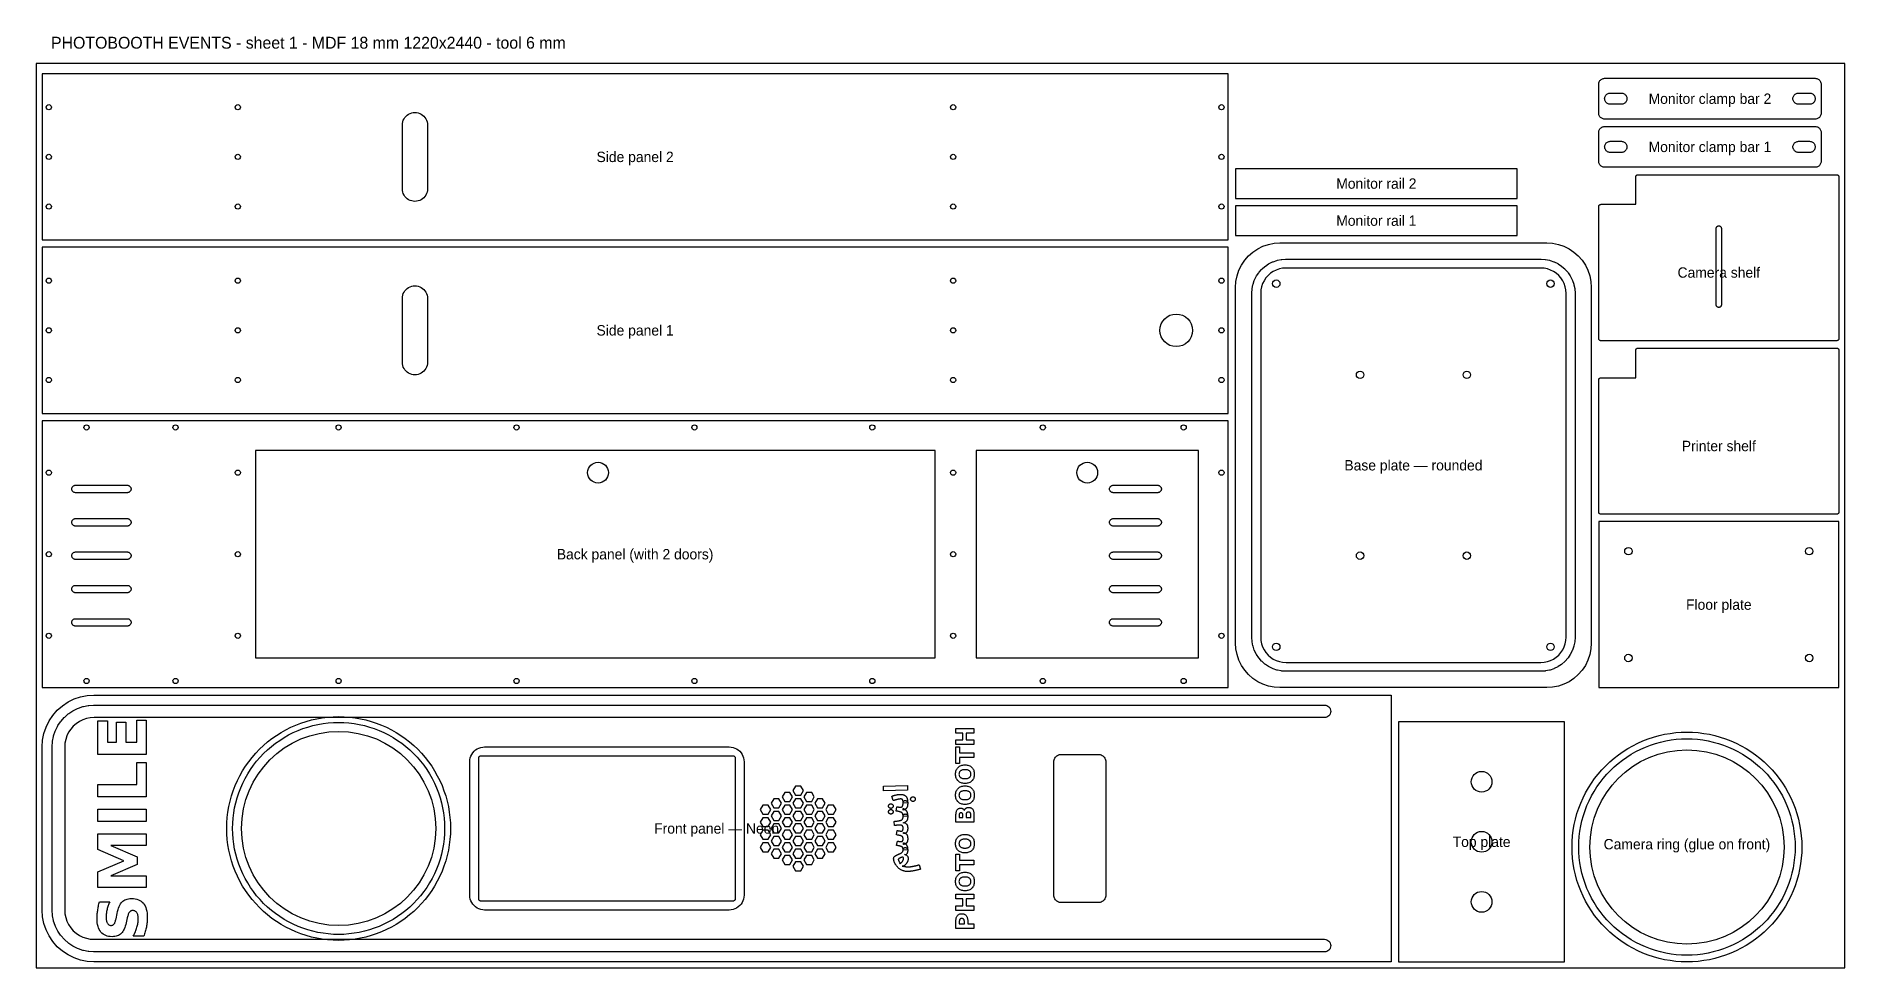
# Model space of a CAD drawing. Header units: millimetres. Extents: x 0 to 2440, y 0 to 1257.
import ezdxf
from ezdxf.enums import TextEntityAlignment as Align

# ---------------------------------------------------------------- set-up
doc = ezdxf.new("R2010")
doc.units = ezdxf.units.MM
for name, color, linetype in [('CUT_DOOR', 6, 'Continuous'), ('CUT_INSIDE', 5, 'Continuous'), ('CUT_OUTSIDE', 1, 'Continuous'), ('DRILL_10', 4, 'Continuous'), ('DRILL_7', 3, 'Continuous'), ('ENGRAVE_V', 2, 'Continuous'), ('LABELS', 7, 'Continuous'), ('POCKET_8', 30, 'Continuous'), ('SHEET', 8, 'Continuous')]:
    doc.layers.add(name, color=color, linetype=linetype)

msp = doc.modelspace()

# ---------------------------------------------------------------- texts
at = {"layer": 'LABELS'}
msp.add_text('PHOTOBOOTH EVENTS - sheet 1 - MDF 18 mm 1220x2440 - tool 6 mm', height=16, dxfattribs=at).set_placement((20, 1240))
for s, p in [('Monitor clamp bar 2', (2258, 1172.5)), ('Side panel 2', (808, 1094)), ('Monitor clamp bar 1', (2258, 1107.5)), ('Monitor rail 2', (1808, 1058)), ('Monitor rail 1', (1808, 1008)), ('Camera shelf', (2270, 938)), ('Side panel 1', (808, 860)), ('Printer shelf', (2270, 704)), ('Base plate — rounded', (1858, 678)), ('Back panel (with 2 doors)', (808, 558)), ('Floor plate', (2270, 490)), ('Front panel — Neon', (918, 188)), ('Top plate', (1950, 170)), ('Camera ring (glue on front)', (2227, 166.803))]:
    msp.add_text(s, height=14, dxfattribs=at).set_placement(p, align=Align.MIDDLE_CENTER)

# ---------------------------------------------------------------- linework, layer by layer
at = {"layer": 'CUT_DOOR'}
for points in [[(1213, 698), (296, 698), (296, 418), (1213, 418)], [(1568, 698), (1268, 698), (1268, 418), (1568, 418)]]:
    msp.add_lwpolyline(points, close=True, dxfattribs=at)
at = {"layer": 'CUT_INSIDE'}
for points in [[(2138.5, 1180), (2139.479, 1179.936), (2140.441, 1179.744), (2141.37, 1179.429), (2142.25, 1178.995), (2143.066, 1178.45), (2143.803, 1177.803), (2144.45, 1177.066), (2144.995, 1176.25), (2145.429, 1175.37), (2145.744, 1174.441), (2145.936, 1173.479), (2146, 1172.5), (2145.936, 1171.521), (2145.744, 1170.559), (2145.429, 1169.63), (2144.995, 1168.75), (2144.45, 1167.934), (2143.803, 1167.197), (2143.066, 1166.55), (2142.25, 1166.005), (2141.37, 1165.571), (2140.441, 1165.256), (2139.479, 1165.064), (2138.5, 1165), (2123.5, 1165), (2122.521, 1165.064), (2121.559, 1165.256), (2120.63, 1165.571), (2119.75, 1166.005), (2118.934, 1166.55), (2118.197, 1167.197), (2117.55, 1167.934), (2117.005, 1168.75), (2116.571, 1169.63), (2116.256, 1170.559), (2116.064, 1171.521), (2116, 1172.5), (2116.064, 1173.479), (2116.256, 1174.441), (2116.571, 1175.37), (2117.005, 1176.25), (2117.55, 1177.066), (2118.197, 1177.803), (2118.934, 1178.45), (2119.75, 1178.995), (2120.63, 1179.429), (2121.559, 1179.744), (2122.521, 1179.936), (2123.5, 1180)], [(2392.5, 1180), (2393.479, 1179.936), (2394.441, 1179.744), (2395.37, 1179.429), (2396.25, 1178.995), (2397.066, 1178.45), (2397.803, 1177.803), (2398.45, 1177.066), (2398.995, 1176.25), (2399.429, 1175.37), (2399.744, 1174.441), (2399.936, 1173.479), (2400, 1172.5), (2399.936, 1171.521), (2399.744, 1170.559), (2399.429, 1169.63), (2398.995, 1168.75), (2398.45, 1167.934), (2397.803, 1167.197), (2397.066, 1166.55), (2396.25, 1166.005), (2395.37, 1165.571), (2394.441, 1165.256), (2393.479, 1165.064), (2392.5, 1165), (2377.5, 1165), (2376.521, 1165.064), (2375.559, 1165.256), (2374.63, 1165.571), (2373.75, 1166.005), (2372.934, 1166.55), (2372.197, 1167.197), (2371.55, 1167.934), (2371.005, 1168.75), (2370.571, 1169.63), (2370.256, 1170.559), (2370.064, 1171.521), (2370, 1172.5), (2370.064, 1173.479), (2370.256, 1174.441), (2370.571, 1175.37), (2371.005, 1176.25), (2371.55, 1177.066), (2372.197, 1177.803), (2372.934, 1178.45), (2373.75, 1178.995), (2374.63, 1179.429), (2375.559, 1179.744), (2376.521, 1179.936), (2377.5, 1180)], [(494, 1137), (494.145, 1139.219), (494.579, 1141.4), (495.294, 1143.506), (496.278, 1145.5), (497.513, 1147.349), (498.979, 1149.021), (500.651, 1150.487), (502.5, 1151.722), (504.494, 1152.706), (506.6, 1153.421), (508.781, 1153.855), (511, 1154), (513.219, 1153.855), (515.4, 1153.421), (517.506, 1152.706), (519.5, 1151.722), (521.349, 1150.487), (523.021, 1149.021), (524.487, 1147.349), (525.722, 1145.5), (526.706, 1143.506), (527.421, 1141.4), (527.855, 1139.219), (528, 1137), (528, 1051), (527.855, 1048.781), (527.421, 1046.6), (526.706, 1044.494), (525.722, 1042.5), (524.487, 1040.651), (523.021, 1038.979), (521.349, 1037.513), (519.5, 1036.278), (517.506, 1035.294), (515.4, 1034.579), (513.219, 1034.145), (511, 1034), (508.781, 1034.145), (506.6, 1034.579), (504.494, 1035.294), (502.5, 1036.278), (500.651, 1037.513), (498.979, 1038.979), (497.513, 1040.651), (496.278, 1042.5), (495.294, 1044.494), (494.579, 1046.6), (494.145, 1048.781), (494, 1051)], [(2138.5, 1115), (2139.479, 1114.936), (2140.441, 1114.744), (2141.37, 1114.429), (2142.25, 1113.995), (2143.066, 1113.45), (2143.803, 1112.803), (2144.45, 1112.066), (2144.995, 1111.25), (2145.429, 1110.37), (2145.744, 1109.441), (2145.936, 1108.479), (2146, 1107.5), (2145.936, 1106.521), (2145.744, 1105.559), (2145.429, 1104.63), (2144.995, 1103.75), (2144.45, 1102.934), (2143.803, 1102.197), (2143.066, 1101.55), (2142.25, 1101.005), (2141.37, 1100.571), (2140.441, 1100.256), (2139.479, 1100.064), (2138.5, 1100), (2123.5, 1100), (2122.521, 1100.064), (2121.559, 1100.256), (2120.63, 1100.571), (2119.75, 1101.005), (2118.934, 1101.55), (2118.197, 1102.197), (2117.55, 1102.934), (2117.005, 1103.75), (2116.571, 1104.63), (2116.256, 1105.559), (2116.064, 1106.521), (2116, 1107.5), (2116.064, 1108.479), (2116.256, 1109.441), (2116.571, 1110.37), (2117.005, 1111.25), (2117.55, 1112.066), (2118.197, 1112.803), (2118.934, 1113.45), (2119.75, 1113.995), (2120.63, 1114.429), (2121.559, 1114.744), (2122.521, 1114.936), (2123.5, 1115)], [(2392.5, 1115), (2393.479, 1114.936), (2394.441, 1114.744), (2395.37, 1114.429), (2396.25, 1113.995), (2397.066, 1113.45), (2397.803, 1112.803), (2398.45, 1112.066), (2398.995, 1111.25), (2399.429, 1110.37), (2399.744, 1109.441), (2399.936, 1108.479), (2400, 1107.5), (2399.936, 1106.521), (2399.744, 1105.559), (2399.429, 1104.63), (2398.995, 1103.75), (2398.45, 1102.934), (2397.803, 1102.197), (2397.066, 1101.55), (2396.25, 1101.005), (2395.37, 1100.571), (2394.441, 1100.256), (2393.479, 1100.064), (2392.5, 1100), (2377.5, 1100), (2376.521, 1100.064), (2375.559, 1100.256), (2374.63, 1100.571), (2373.75, 1101.005), (2372.934, 1101.55), (2372.197, 1102.197), (2371.55, 1102.934), (2371.005, 1103.75), (2370.571, 1104.63), (2370.256, 1105.559), (2370.064, 1106.521), (2370, 1107.5), (2370.064, 1108.479), (2370.256, 1109.441), (2370.571, 1110.37), (2371.005, 1111.25), (2371.55, 1112.066), (2372.197, 1112.803), (2372.934, 1113.45), (2373.75, 1113.995), (2374.63, 1114.429), (2375.559, 1114.744), (2376.521, 1114.936), (2377.5, 1115)], [(2266.5, 997.5), (2266.53, 997.957), (2266.619, 998.406), (2266.766, 998.839), (2266.969, 999.25), (2267.223, 999.631), (2267.525, 999.975), (2267.869, 1000.277), (2268.25, 1000.531), (2268.661, 1000.734), (2269.094, 1000.881), (2269.543, 1000.97), (2270, 1001), (2270.457, 1000.97), (2270.906, 1000.881), (2271.339, 1000.734), (2271.75, 1000.531), (2272.131, 1000.277), (2272.475, 999.975), (2272.777, 999.631), (2273.031, 999.25), (2273.234, 998.839), (2273.381, 998.406), (2273.47, 997.957), (2273.5, 997.5), (2273.5, 894.5), (2273.47, 894.043), (2273.381, 893.594), (2273.234, 893.161), (2273.031, 892.75), (2272.777, 892.369), (2272.475, 892.025), (2272.131, 891.723), (2271.75, 891.469), (2271.339, 891.266), (2270.906, 891.119), (2270.457, 891.03), (2270, 891), (2269.543, 891.03), (2269.094, 891.119), (2268.661, 891.266), (2268.25, 891.469), (2267.869, 891.723), (2267.525, 892.025), (2267.223, 892.369), (2266.969, 892.75), (2266.766, 893.161), (2266.619, 893.594), (2266.53, 894.043), (2266.5, 894.5)], [(494, 903), (494.145, 905.219), (494.579, 907.4), (495.294, 909.506), (496.278, 911.5), (497.513, 913.349), (498.979, 915.021), (500.651, 916.487), (502.5, 917.722), (504.494, 918.706), (506.6, 919.421), (508.781, 919.855), (511, 920), (513.219, 919.855), (515.4, 919.421), (517.506, 918.706), (519.5, 917.722), (521.349, 916.487), (523.021, 915.021), (524.487, 913.349), (525.722, 911.5), (526.706, 909.506), (527.421, 907.4), (527.855, 905.219), (528, 903), (528, 817), (527.855, 814.781), (527.421, 812.6), (526.706, 810.494), (525.722, 808.5), (524.487, 806.651), (523.021, 804.979), (521.349, 803.513), (519.5, 802.278), (517.506, 801.294), (515.4, 800.579), (513.219, 800.145), (511, 800), (508.781, 800.145), (506.6, 800.579), (504.494, 801.294), (502.5, 802.278), (500.651, 803.513), (498.979, 804.979), (497.513, 806.651), (496.278, 808.5), (495.294, 810.494), (494.579, 812.6), (494.145, 814.781), (494, 817)], [(53, 641), (52.347, 641.043), (51.706, 641.17), (51.087, 641.381), (50.5, 641.67), (49.956, 642.033), (49.464, 642.464), (49.033, 642.956), (48.67, 643.5), (48.381, 644.087), (48.17, 644.706), (48.043, 645.347), (48, 646), (48.043, 646.653), (48.17, 647.294), (48.381, 647.913), (48.67, 648.5), (49.033, 649.044), (49.464, 649.536), (49.956, 649.967), (50.5, 650.33), (51.087, 650.619), (51.706, 650.83), (52.347, 650.957), (53, 651), (123, 651), (123.653, 650.957), (124.294, 650.83), (124.913, 650.619), (125.5, 650.33), (126.044, 649.967), (126.536, 649.536), (126.967, 649.044), (127.33, 648.5), (127.619, 647.913), (127.83, 647.294), (127.957, 646.653), (128, 646), (127.957, 645.347), (127.83, 644.706), (127.619, 644.087), (127.33, 643.5), (126.967, 642.956), (126.536, 642.464), (126.044, 642.033), (125.5, 641.67), (124.913, 641.381), (124.294, 641.17), (123.653, 641.043), (123, 641)], [(1453, 641), (1452.347, 641.043), (1451.706, 641.17), (1451.087, 641.381), (1450.5, 641.67), (1449.956, 642.033), (1449.464, 642.464), (1449.033, 642.956), (1448.67, 643.5), (1448.381, 644.087), (1448.17, 644.706), (1448.043, 645.347), (1448, 646), (1448.043, 646.653), (1448.17, 647.294), (1448.381, 647.913), (1448.67, 648.5), (1449.033, 649.044), (1449.464, 649.536), (1449.956, 649.967), (1450.5, 650.33), (1451.087, 650.619), (1451.706, 650.83), (1452.347, 650.957), (1453, 651), (1513, 651), (1513.653, 650.957), (1514.294, 650.83), (1514.913, 650.619), (1515.5, 650.33), (1516.044, 649.967), (1516.536, 649.536), (1516.967, 649.044), (1517.33, 648.5), (1517.619, 647.913), (1517.83, 647.294), (1517.957, 646.653), (1518, 646), (1517.957, 645.347), (1517.83, 644.706), (1517.619, 644.087), (1517.33, 643.5), (1516.967, 642.956), (1516.536, 642.464), (1516.044, 642.033), (1515.5, 641.67), (1514.913, 641.381), (1514.294, 641.17), (1513.653, 641.043), (1513, 641)], [(53, 596), (52.347, 596.043), (51.706, 596.17), (51.087, 596.381), (50.5, 596.67), (49.956, 597.033), (49.464, 597.464), (49.033, 597.956), (48.67, 598.5), (48.381, 599.087), (48.17, 599.706), (48.043, 600.347), (48, 601), (48.043, 601.653), (48.17, 602.294), (48.381, 602.913), (48.67, 603.5), (49.033, 604.044), (49.464, 604.536), (49.956, 604.967), (50.5, 605.33), (51.087, 605.619), (51.706, 605.83), (52.347, 605.957), (53, 606), (123, 606), (123.653, 605.957), (124.294, 605.83), (124.913, 605.619), (125.5, 605.33), (126.044, 604.967), (126.536, 604.536), (126.967, 604.044), (127.33, 603.5), (127.619, 602.913), (127.83, 602.294), (127.957, 601.653), (128, 601), (127.957, 600.347), (127.83, 599.706), (127.619, 599.087), (127.33, 598.5), (126.967, 597.956), (126.536, 597.464), (126.044, 597.033), (125.5, 596.67), (124.913, 596.381), (124.294, 596.17), (123.653, 596.043), (123, 596)], [(1453, 596), (1452.347, 596.043), (1451.706, 596.17), (1451.087, 596.381), (1450.5, 596.67), (1449.956, 597.033), (1449.464, 597.464), (1449.033, 597.956), (1448.67, 598.5), (1448.381, 599.087), (1448.17, 599.706), (1448.043, 600.347), (1448, 601), (1448.043, 601.653), (1448.17, 602.294), (1448.381, 602.913), (1448.67, 603.5), (1449.033, 604.044), (1449.464, 604.536), (1449.956, 604.967), (1450.5, 605.33), (1451.087, 605.619), (1451.706, 605.83), (1452.347, 605.957), (1453, 606), (1513, 606), (1513.653, 605.957), (1514.294, 605.83), (1514.913, 605.619), (1515.5, 605.33), (1516.044, 604.967), (1516.536, 604.536), (1516.967, 604.044), (1517.33, 603.5), (1517.619, 602.913), (1517.83, 602.294), (1517.957, 601.653), (1518, 601), (1517.957, 600.347), (1517.83, 599.706), (1517.619, 599.087), (1517.33, 598.5), (1516.967, 597.956), (1516.536, 597.464), (1516.044, 597.033), (1515.5, 596.67), (1514.913, 596.381), (1514.294, 596.17), (1513.653, 596.043), (1513, 596)], [(53, 551), (52.347, 551.043), (51.706, 551.17), (51.087, 551.381), (50.5, 551.67), (49.956, 552.033), (49.464, 552.464), (49.033, 552.956), (48.67, 553.5), (48.381, 554.087), (48.17, 554.706), (48.043, 555.347), (48, 556), (48.043, 556.653), (48.17, 557.294), (48.381, 557.913), (48.67, 558.5), (49.033, 559.044), (49.464, 559.536), (49.956, 559.967), (50.5, 560.33), (51.087, 560.619), (51.706, 560.83), (52.347, 560.957), (53, 561), (123, 561), (123.653, 560.957), (124.294, 560.83), (124.913, 560.619), (125.5, 560.33), (126.044, 559.967), (126.536, 559.536), (126.967, 559.044), (127.33, 558.5), (127.619, 557.913), (127.83, 557.294), (127.957, 556.653), (128, 556), (127.957, 555.347), (127.83, 554.706), (127.619, 554.087), (127.33, 553.5), (126.967, 552.956), (126.536, 552.464), (126.044, 552.033), (125.5, 551.67), (124.913, 551.381), (124.294, 551.17), (123.653, 551.043), (123, 551)], [(1453, 551), (1452.347, 551.043), (1451.706, 551.17), (1451.087, 551.381), (1450.5, 551.67), (1449.956, 552.033), (1449.464, 552.464), (1449.033, 552.956), (1448.67, 553.5), (1448.381, 554.087), (1448.17, 554.706), (1448.043, 555.347), (1448, 556), (1448.043, 556.653), (1448.17, 557.294), (1448.381, 557.913), (1448.67, 558.5), (1449.033, 559.044), (1449.464, 559.536), (1449.956, 559.967), (1450.5, 560.33), (1451.087, 560.619), (1451.706, 560.83), (1452.347, 560.957), (1453, 561), (1513, 561), (1513.653, 560.957), (1514.294, 560.83), (1514.913, 560.619), (1515.5, 560.33), (1516.044, 559.967), (1516.536, 559.536), (1516.967, 559.044), (1517.33, 558.5), (1517.619, 557.913), (1517.83, 557.294), (1517.957, 556.653), (1518, 556), (1517.957, 555.347), (1517.83, 554.706), (1517.619, 554.087), (1517.33, 553.5), (1516.967, 552.956), (1516.536, 552.464), (1516.044, 552.033), (1515.5, 551.67), (1514.913, 551.381), (1514.294, 551.17), (1513.653, 551.043), (1513, 551)], [(53, 506), (52.347, 506.043), (51.706, 506.17), (51.087, 506.381), (50.5, 506.67), (49.956, 507.033), (49.464, 507.464), (49.033, 507.956), (48.67, 508.5), (48.381, 509.087), (48.17, 509.706), (48.043, 510.347), (48, 511), (48.043, 511.653), (48.17, 512.294), (48.381, 512.913), (48.67, 513.5), (49.033, 514.044), (49.464, 514.536), (49.956, 514.967), (50.5, 515.33), (51.087, 515.619), (51.706, 515.83), (52.347, 515.957), (53, 516), (123, 516), (123.653, 515.957), (124.294, 515.83), (124.913, 515.619), (125.5, 515.33), (126.044, 514.967), (126.536, 514.536), (126.967, 514.044), (127.33, 513.5), (127.619, 512.913), (127.83, 512.294), (127.957, 511.653), (128, 511), (127.957, 510.347), (127.83, 509.706), (127.619, 509.087), (127.33, 508.5), (126.967, 507.956), (126.536, 507.464), (126.044, 507.033), (125.5, 506.67), (124.913, 506.381), (124.294, 506.17), (123.653, 506.043), (123, 506)], [(1453, 506), (1452.347, 506.043), (1451.706, 506.17), (1451.087, 506.381), (1450.5, 506.67), (1449.956, 507.033), (1449.464, 507.464), (1449.033, 507.956), (1448.67, 508.5), (1448.381, 509.087), (1448.17, 509.706), (1448.043, 510.347), (1448, 511), (1448.043, 511.653), (1448.17, 512.294), (1448.381, 512.913), (1448.67, 513.5), (1449.033, 514.044), (1449.464, 514.536), (1449.956, 514.967), (1450.5, 515.33), (1451.087, 515.619), (1451.706, 515.83), (1452.347, 515.957), (1453, 516), (1513, 516), (1513.653, 515.957), (1514.294, 515.83), (1514.913, 515.619), (1515.5, 515.33), (1516.044, 514.967), (1516.536, 514.536), (1516.967, 514.044), (1517.33, 513.5), (1517.619, 512.913), (1517.83, 512.294), (1517.957, 511.653), (1518, 511), (1517.957, 510.347), (1517.83, 509.706), (1517.619, 509.087), (1517.33, 508.5), (1516.967, 507.956), (1516.536, 507.464), (1516.044, 507.033), (1515.5, 506.67), (1514.913, 506.381), (1514.294, 506.17), (1513.653, 506.043), (1513, 506)], [(53, 461), (52.347, 461.043), (51.706, 461.17), (51.087, 461.381), (50.5, 461.67), (49.956, 462.033), (49.464, 462.464), (49.033, 462.956), (48.67, 463.5), (48.381, 464.087), (48.17, 464.706), (48.043, 465.347), (48, 466), (48.043, 466.653), (48.17, 467.294), (48.381, 467.913), (48.67, 468.5), (49.033, 469.044), (49.464, 469.536), (49.956, 469.967), (50.5, 470.33), (51.087, 470.619), (51.706, 470.83), (52.347, 470.957), (53, 471), (123, 471), (123.653, 470.957), (124.294, 470.83), (124.913, 470.619), (125.5, 470.33), (126.044, 469.967), (126.536, 469.536), (126.967, 469.044), (127.33, 468.5), (127.619, 467.913), (127.83, 467.294), (127.957, 466.653), (128, 466), (127.957, 465.347), (127.83, 464.706), (127.619, 464.087), (127.33, 463.5), (126.967, 462.956), (126.536, 462.464), (126.044, 462.033), (125.5, 461.67), (124.913, 461.381), (124.294, 461.17), (123.653, 461.043), (123, 461)], [(1453, 461), (1452.347, 461.043), (1451.706, 461.17), (1451.087, 461.381), (1450.5, 461.67), (1449.956, 462.033), (1449.464, 462.464), (1449.033, 462.956), (1448.67, 463.5), (1448.381, 464.087), (1448.17, 464.706), (1448.043, 465.347), (1448, 466), (1448.043, 466.653), (1448.17, 467.294), (1448.381, 467.913), (1448.67, 468.5), (1449.033, 469.044), (1449.464, 469.536), (1449.956, 469.967), (1450.5, 470.33), (1451.087, 470.619), (1451.706, 470.83), (1452.347, 470.957), (1453, 471), (1513, 471), (1513.653, 470.957), (1514.294, 470.83), (1514.913, 470.619), (1515.5, 470.33), (1516.044, 469.967), (1516.536, 469.536), (1516.967, 469.044), (1517.33, 468.5), (1517.619, 467.913), (1517.83, 467.294), (1517.957, 466.653), (1518, 466), (1517.957, 465.347), (1517.83, 464.706), (1517.619, 464.087), (1517.33, 463.5), (1516.967, 462.956), (1516.536, 462.464), (1516.044, 462.033), (1515.5, 461.67), (1514.913, 461.381), (1514.294, 461.17), (1513.653, 461.043), (1513, 461)], [(83.335, 287.635), (83.335, 333.039), (96.051, 333.039), (96.051, 304.459), (108.2, 304.459), (108.2, 331.334), (120.916, 331.334), (120.916, 304.459), (135.861, 304.459), (135.861, 334), (148.578, 334), (148.578, 287.635)], [(83.335, 230.607), (83.335, 247.431), (135.861, 247.431), (135.861, 276.972), (148.578, 276.972), (148.578, 230.607)], [(940, 286), (940.392, 285.974), (940.776, 285.898), (941.148, 285.772), (941.5, 285.598), (941.826, 285.38), (942.121, 285.121), (942.38, 284.826), (942.598, 284.5), (942.772, 284.148), (942.898, 283.776), (942.974, 283.392), (943, 283), (943, 93), (942.974, 92.608), (942.898, 92.224), (942.772, 91.852), (942.598, 91.5), (942.38, 91.174), (942.121, 90.879), (941.826, 90.62), (941.5, 90.402), (941.148, 90.228), (940.776, 90.102), (940.392, 90.026), (940, 90), (600, 90), (599.608, 90.026), (599.224, 90.102), (598.852, 90.228), (598.5, 90.402), (598.174, 90.62), (597.879, 90.879), (597.62, 91.174), (597.402, 91.5), (597.228, 91.852), (597.102, 92.224), (597.026, 92.608), (597, 93), (597, 283), (597.026, 283.392), (597.102, 283.776), (597.228, 284.148), (597.402, 284.5), (597.62, 284.826), (597.879, 285.121), (598.174, 285.38), (598.5, 285.598), (598.852, 285.772), (599.224, 285.898), (599.608, 285.974), (600, 286)], [(1433, 288), (1434.305, 287.914), (1435.588, 287.659), (1436.827, 287.239), (1438, 286.66), (1439.088, 285.934), (1440.071, 285.071), (1440.934, 284.088), (1441.66, 283), (1442.239, 281.827), (1442.659, 280.588), (1442.914, 279.305), (1443, 278), (1443, 98), (1442.914, 96.695), (1442.659, 95.412), (1442.239, 94.173), (1441.66, 93), (1440.934, 91.912), (1440.071, 90.929), (1439.088, 90.066), (1438, 89.34), (1436.827, 88.761), (1435.588, 88.341), (1434.305, 88.086), (1433, 88), (1383, 88), (1381.695, 88.086), (1380.412, 88.341), (1379.173, 88.761), (1378, 89.34), (1376.912, 90.066), (1375.929, 90.929), (1375.066, 91.912), (1374.34, 93), (1373.761, 94.173), (1373.341, 95.412), (1373.086, 96.695), (1373, 98), (1373, 278), (1373.086, 279.305), (1373.341, 280.588), (1373.761, 281.827), (1374.34, 283), (1375.066, 284.088), (1375.929, 285.071), (1376.912, 285.934), (1378, 286.66), (1379.173, 287.239), (1380.412, 287.659), (1381.695, 287.914), (1383, 288)], [(1024.5, 245.062), (1021, 239), (1024.5, 232.938), (1031.5, 232.938), (1035, 239), (1031.5, 245.062)], [(995.1, 228.062), (991.6, 222), (995.1, 215.938), (1002.1, 215.938), (1005.6, 222), (1002.1, 228.062)], [(1009.8, 236.562), (1006.3, 230.5), (1009.8, 224.438), (1016.8, 224.438), (1020.3, 230.5), (1016.8, 236.562)], [(1024.5, 228.062), (1021, 222), (1024.5, 215.938), (1031.5, 215.938), (1035, 222), (1031.5, 228.062)], [(1039.2, 236.562), (1035.7, 230.5), (1039.2, 224.438), (1046.2, 224.438), (1049.7, 230.5), (1046.2, 236.562)], [(1053.9, 228.062), (1050.4, 222), (1053.9, 215.938), (1060.9, 215.938), (1064.4, 222), (1060.9, 228.062)], [(83.335, 197.308), (83.335, 214.132), (148.578, 214.132), (148.578, 197.308)], [(980.4, 219.562), (976.9, 213.5), (980.4, 207.438), (987.4, 207.438), (990.9, 213.5), (987.4, 219.562)], [(980.4, 202.562), (976.9, 196.5), (980.4, 190.438), (987.4, 190.438), (990.9, 196.5), (987.4, 202.562)], [(995.1, 211.062), (991.6, 205), (995.1, 198.938), (1002.1, 198.938), (1005.6, 205), (1002.1, 211.062)], [(1009.8, 219.562), (1006.3, 213.5), (1009.8, 207.438), (1016.8, 207.438), (1020.3, 213.5), (1016.8, 219.562)], [(1009.8, 202.562), (1006.3, 196.5), (1009.8, 190.438), (1016.8, 190.438), (1020.3, 196.5), (1016.8, 202.562)], [(1024.5, 211.062), (1021, 205), (1024.5, 198.938), (1031.5, 198.938), (1035, 205), (1031.5, 211.062)], [(1039.2, 219.562), (1035.7, 213.5), (1039.2, 207.438), (1046.2, 207.438), (1049.7, 213.5), (1046.2, 219.562)], [(1039.2, 202.562), (1035.7, 196.5), (1039.2, 190.438), (1046.2, 190.438), (1049.7, 196.5), (1046.2, 202.562)], [(1053.9, 211.062), (1050.4, 205), (1053.9, 198.938), (1060.9, 198.938), (1064.4, 205), (1060.9, 211.062)], [(1068.6, 219.562), (1065.1, 213.5), (1068.6, 207.438), (1075.6, 207.438), (1079.1, 213.5), (1075.6, 219.562)], [(1068.6, 202.562), (1065.1, 196.5), (1068.6, 190.438), (1075.6, 190.438), (1079.1, 196.5), (1075.6, 202.562)], [(83.335, 108.248), (83.335, 129.661), (118.251, 144.519), (83.335, 159.464), (83.335, 180.833), (148.578, 180.833), (148.578, 164.927), (100.858, 164.927), (136.036, 149.894), (136.036, 139.231), (100.858, 124.199), (148.578, 124.199), (148.578, 108.248)], [(980.4, 185.562), (976.9, 179.5), (980.4, 173.438), (987.4, 173.438), (990.9, 179.5), (987.4, 185.562)], [(995.1, 194.062), (991.6, 188), (995.1, 181.938), (1002.1, 181.938), (1005.6, 188), (1002.1, 194.062)], [(995.1, 177.062), (991.6, 171), (995.1, 164.938), (1002.1, 164.938), (1005.6, 171), (1002.1, 177.062)], [(1009.8, 185.562), (1006.3, 179.5), (1009.8, 173.438), (1016.8, 173.438), (1020.3, 179.5), (1016.8, 185.562)], [(1024.5, 194.062), (1021, 188), (1024.5, 181.938), (1031.5, 181.938), (1035, 188), (1031.5, 194.062)], [(1024.5, 177.062), (1021, 171), (1024.5, 164.938), (1031.5, 164.938), (1035, 171), (1031.5, 177.062)], [(1039.2, 185.562), (1035.7, 179.5), (1039.2, 173.438), (1046.2, 173.438), (1049.7, 179.5), (1046.2, 185.562)], [(1053.9, 194.062), (1050.4, 188), (1053.9, 181.938), (1060.9, 181.938), (1064.4, 188), (1060.9, 194.062)], [(1053.9, 177.062), (1050.4, 171), (1053.9, 164.938), (1060.9, 164.938), (1064.4, 171), (1060.9, 177.062)], [(1068.6, 185.562), (1065.1, 179.5), (1068.6, 173.438), (1075.6, 173.438), (1079.1, 179.5), (1075.6, 185.562)], [(980.4, 168.562), (976.9, 162.5), (980.4, 156.438), (987.4, 156.438), (990.9, 162.5), (987.4, 168.562)], [(995.1, 160.062), (991.6, 154), (995.1, 147.938), (1002.1, 147.938), (1005.6, 154), (1002.1, 160.062)], [(1009.8, 168.562), (1006.3, 162.5), (1009.8, 156.438), (1016.8, 156.438), (1020.3, 162.5), (1016.8, 168.562)], [(1009.8, 151.562), (1006.3, 145.5), (1009.8, 139.438), (1016.8, 139.438), (1020.3, 145.5), (1016.8, 151.562)], [(1024.5, 160.062), (1021, 154), (1024.5, 147.938), (1031.5, 147.938), (1035, 154), (1031.5, 160.062)], [(1039.2, 168.562), (1035.7, 162.5), (1039.2, 156.438), (1046.2, 156.438), (1049.7, 162.5), (1046.2, 168.562)], [(1039.2, 151.562), (1035.7, 145.5), (1039.2, 139.438), (1046.2, 139.438), (1049.7, 145.5), (1046.2, 151.562)], [(1053.9, 160.062), (1050.4, 154), (1053.9, 147.938), (1060.9, 147.938), (1064.4, 154), (1060.9, 160.062)], [(1068.6, 168.562), (1065.1, 162.5), (1068.6, 156.438), (1075.6, 156.438), (1079.1, 162.5), (1075.6, 168.562)], [(1024.5, 143.062), (1021, 137), (1024.5, 130.938), (1031.5, 130.938), (1035, 137), (1031.5, 143.062)], [(85.389, 89.195), (99.198, 89.195), (98.615, 87.856), (98.07, 86.524), (97.561, 85.201), (97.089, 83.886), (96.654, 82.579), (96.256, 81.28), (95.895, 79.99), (95.57, 78.708), (95.284, 77.438), (95.035, 76.187), (94.825, 74.953), (94.653, 73.737), (94.519, 72.538), (94.423, 71.358), (94.366, 70.195), (94.347, 69.05), (94.373, 67.592), (94.451, 66.231), (94.58, 64.97), (94.762, 63.806), (94.996, 62.741), (95.281, 61.774), (95.618, 60.905), (96.007, 60.135), (96.451, 59.459), (96.952, 58.873), (97.511, 58.378), (98.127, 57.972), (98.8, 57.657), (99.531, 57.431), (100.319, 57.296), (101.164, 57.251), (101.801, 57.282), (102.403, 57.373), (102.968, 57.525), (103.496, 57.737), (103.989, 58.011), (104.446, 58.345), (104.866, 58.74), (105.25, 59.196), (105.609, 59.731), (105.956, 60.366), (106.289, 61.1), (106.61, 61.932), (106.918, 62.864), (107.212, 63.895), (107.494, 65.025), (107.763, 66.253), (109.205, 73.42), (109.786, 76.042), (110.439, 78.467), (111.163, 80.696), (111.958, 82.728), (112.824, 84.563), (113.76, 86.202), (114.768, 87.644), (115.847, 88.89), (117.02, 89.965), (118.311, 90.897), (119.719, 91.686), (121.244, 92.331), (122.887, 92.833), (124.647, 93.191), (126.525, 93.406), (128.52, 93.478), (131.132, 93.378), (133.571, 93.078), (135.838, 92.578), (137.932, 91.878), (139.853, 90.977), (141.601, 89.877), (143.177, 88.576), (144.579, 87.076), (145.814, 85.37), (146.883, 83.453), (147.788, 81.325), (148.529, 78.986), (149.105, 76.436), (149.516, 73.675), (149.763, 70.703), (149.845, 67.521), (149.827, 65.968), (149.772, 64.415), (149.679, 62.86), (149.55, 61.304), (149.384, 59.747), (149.182, 58.188), (148.942, 56.628), (148.665, 55.066), (148.353, 53.504), (148.004, 51.942), (147.621, 50.379), (147.201, 48.817), (146.747, 47.255), (146.256, 45.693), (145.731, 44.13), (145.169, 42.568), (130.967, 42.568), (131.772, 44.124), (132.525, 45.667), (133.228, 47.196), (133.879, 48.713), (134.478, 50.217), (135.027, 51.708), (135.524, 53.186), (135.971, 54.651), (136.365, 56.103), (136.707, 57.542), (136.996, 58.968), (137.232, 60.381), (137.417, 61.781), (137.548, 63.168), (137.627, 64.542), (137.653, 65.904), (137.624, 67.24), (137.538, 68.496), (137.395, 69.671), (137.194, 70.765), (136.936, 71.779), (136.621, 72.713), (136.248, 73.565), (135.818, 74.338), (135.334, 75.024), (134.802, 75.619), (134.22, 76.122), (133.589, 76.534), (132.909, 76.854), (132.18, 77.082), (131.401, 77.22), (130.574, 77.265), (129.831, 77.234), (129.132, 77.141), (128.476, 76.986), (127.864, 76.768), (127.296, 76.489), (126.772, 76.147), (126.291, 75.743), (125.854, 75.277), (125.445, 74.718), (125.046, 74.036), (124.658, 73.23), (124.281, 72.3), (123.915, 71.247), (123.56, 70.07), (123.216, 68.77), (122.883, 67.346), (121.441, 60.834), (120.877, 58.47), (120.236, 56.269), (119.517, 54.233), (118.72, 52.362), (117.846, 50.656), (116.893, 49.113), (115.863, 47.736), (114.755, 46.523), (113.558, 45.463), (112.261, 44.544), (110.865, 43.767), (109.369, 43.131), (107.773, 42.636), (106.077, 42.283), (104.282, 42.071), (102.388, 42), (100.022, 42.098), (97.796, 42.393), (95.712, 42.885), (93.768, 43.573), (91.965, 44.458), (90.302, 45.54), (88.78, 46.818), (87.399, 48.293), (86.17, 49.952), (85.104, 51.783), (84.203, 53.787), (83.466, 55.962), (82.892, 58.309), (82.482, 60.829), (82.237, 63.521), (82.155, 66.384), (82.167, 67.733), (82.205, 69.091), (82.268, 70.459), (82.357, 71.836), (82.471, 73.223), (82.609, 74.619), (82.774, 76.025), (82.963, 77.44), (83.178, 78.867), (83.418, 80.305), (83.683, 81.756), (83.974, 83.22), (84.29, 84.695), (84.631, 86.183), (84.997, 87.683)]]:
    msp.add_lwpolyline(points, close=True, dxfattribs=at)
for centre, radius in [((1538, 860), 22), ((758, 668), 14), ((1418, 668), 14), ((408, 188), 131), ((2227, 163), 131), ((1950, 251), 14), ((1950, 170), 14), ((1950, 89), 14)]:
    msp.add_circle(centre, radius, dxfattribs=at)
at = {"layer": 'CUT_OUTSIDE'}
for points in [[(1608, 1206), (8, 1206), (8, 982), (1608, 982)], [(2408, 1153), (2407.932, 1151.956), (2407.727, 1150.929), (2407.391, 1149.939), (2406.928, 1149), (2406.347, 1148.13), (2405.657, 1147.343), (2404.87, 1146.653), (2404, 1146.072), (2403.061, 1145.609), (2402.071, 1145.273), (2401.044, 1145.068), (2400, 1145), (2116, 1145), (2114.956, 1145.068), (2113.929, 1145.273), (2112.939, 1145.609), (2112, 1146.072), (2111.13, 1146.653), (2110.343, 1147.343), (2109.653, 1148.13), (2109.072, 1149), (2108.609, 1149.939), (2108.273, 1150.929), (2108.068, 1151.956), (2108, 1153), (2108, 1192), (2108.068, 1193.044), (2108.273, 1194.071), (2108.609, 1195.061), (2109.072, 1196), (2109.653, 1196.87), (2110.343, 1197.657), (2111.13, 1198.347), (2112, 1198.928), (2112.939, 1199.391), (2113.929, 1199.727), (2114.956, 1199.932), (2116, 1200), (2400, 1200), (2401.044, 1199.932), (2402.071, 1199.727), (2403.061, 1199.391), (2404, 1198.928), (2404.87, 1198.347), (2405.657, 1197.657), (2406.347, 1196.87), (2406.928, 1196), (2407.391, 1195.061), (2407.727, 1194.071), (2407.932, 1193.044), (2408, 1192)], [(2408, 1088), (2407.932, 1086.956), (2407.727, 1085.929), (2407.391, 1084.939), (2406.928, 1084), (2406.347, 1083.13), (2405.657, 1082.343), (2404.87, 1081.653), (2404, 1081.072), (2403.061, 1080.609), (2402.071, 1080.273), (2401.044, 1080.068), (2400, 1080), (2116, 1080), (2114.956, 1080.068), (2113.929, 1080.273), (2112.939, 1080.609), (2112, 1081.072), (2111.13, 1081.653), (2110.343, 1082.343), (2109.653, 1083.13), (2109.072, 1084), (2108.609, 1084.939), (2108.273, 1085.929), (2108.068, 1086.956), (2108, 1088), (2108, 1127), (2108.068, 1128.044), (2108.273, 1129.071), (2108.609, 1130.061), (2109.072, 1131), (2109.653, 1131.87), (2110.343, 1132.657), (2111.13, 1133.347), (2112, 1133.928), (2112.939, 1134.391), (2113.929, 1134.727), (2114.956, 1134.932), (2116, 1135), (2400, 1135), (2401.044, 1134.932), (2402.071, 1134.727), (2403.061, 1134.391), (2404, 1133.928), (2404.87, 1133.347), (2405.657, 1132.657), (2406.347, 1131.87), (2406.928, 1131), (2407.391, 1130.061), (2407.727, 1129.071), (2407.932, 1128.044), (2408, 1127)], [(1998, 1038), (1998, 1078), (1618, 1078), (1618, 1038)], [(2157.997, 1030.003), (2158, 1030.074), (2158, 1067), (2158.014, 1067.294), (2158.058, 1067.585), (2158.129, 1067.871), (2158.228, 1068.148), (2158.354, 1068.414), (2158.506, 1068.667), (2158.681, 1068.903), (2158.879, 1069.121), (2159.097, 1069.319), (2159.333, 1069.494), (2159.586, 1069.646), (2159.852, 1069.772), (2160.129, 1069.871), (2160.415, 1069.942), (2160.706, 1069.986), (2161, 1070), (2429, 1070), (2429.294, 1069.986), (2429.585, 1069.942), (2429.871, 1069.871), (2430.148, 1069.772), (2430.414, 1069.646), (2430.667, 1069.494), (2430.903, 1069.319), (2431.121, 1069.121), (2431.319, 1068.903), (2431.494, 1068.667), (2431.646, 1068.414), (2431.772, 1068.148), (2431.871, 1067.871), (2431.942, 1067.585), (2431.986, 1067.294), (2432, 1067), (2432, 849), (2431.986, 848.706), (2431.942, 848.415), (2431.871, 848.129), (2431.772, 847.852), (2431.646, 847.586), (2431.494, 847.333), (2431.319, 847.097), (2431.121, 846.879), (2430.903, 846.681), (2430.667, 846.506), (2430.414, 846.354), (2430.148, 846.228), (2429.871, 846.129), (2429.585, 846.058), (2429.294, 846.014), (2429, 846), (2111, 846), (2110.706, 846.014), (2110.415, 846.058), (2110.129, 846.129), (2109.852, 846.228), (2109.586, 846.354), (2109.333, 846.506), (2109.097, 846.681), (2108.879, 846.879), (2108.681, 847.097), (2108.506, 847.333), (2108.354, 847.586), (2108.228, 847.852), (2108.129, 848.129), (2108.058, 848.415), (2108.014, 848.706), (2108, 849), (2108, 1027), (2108.014, 1027.294), (2108.058, 1027.585), (2108.129, 1027.871), (2108.228, 1028.148), (2108.354, 1028.414), (2108.506, 1028.667), (2108.681, 1028.903), (2108.879, 1029.121), (2109.097, 1029.319), (2109.333, 1029.494), (2109.586, 1029.646), (2109.852, 1029.772), (2110.129, 1029.871), (2110.415, 1029.942), (2110.706, 1029.986), (2111, 1030), (2157.926, 1030)], [(1998, 988), (1998, 1028), (1618, 1028), (1618, 988)], [(2038, 978), (2045.832, 977.487), (2053.529, 975.956), (2060.961, 973.433), (2068, 969.962), (2074.526, 965.601), (2080.426, 960.426), (2085.601, 954.526), (2089.962, 948), (2093.433, 940.961), (2095.956, 933.529), (2097.487, 925.832), (2098, 918), (2098, 438), (2097.487, 430.168), (2095.956, 422.471), (2093.433, 415.039), (2089.962, 408), (2085.601, 401.474), (2080.426, 395.574), (2074.526, 390.399), (2068, 386.038), (2060.961, 382.567), (2053.529, 380.044), (2045.832, 378.513), (2038, 378), (1678, 378), (1670.168, 378.513), (1662.471, 380.044), (1655.039, 382.567), (1648, 386.038), (1641.474, 390.399), (1635.574, 395.574), (1630.399, 401.474), (1626.038, 408), (1622.567, 415.039), (1620.044, 422.471), (1618.513, 430.168), (1618, 438), (1618, 918), (1618.513, 925.832), (1620.044, 933.529), (1622.567, 940.961), (1626.038, 948), (1630.399, 954.526), (1635.574, 960.426), (1641.474, 965.601), (1648, 969.962), (1655.039, 973.433), (1662.471, 975.956), (1670.168, 977.487), (1678, 978)], [(1608, 972), (8, 972), (8, 748), (1608, 748)], [(2157.997, 796.003), (2158, 796.074), (2158, 833), (2158.014, 833.294), (2158.058, 833.585), (2158.129, 833.871), (2158.228, 834.148), (2158.354, 834.414), (2158.506, 834.667), (2158.681, 834.903), (2158.879, 835.121), (2159.097, 835.319), (2159.333, 835.494), (2159.586, 835.646), (2159.852, 835.772), (2160.129, 835.871), (2160.415, 835.942), (2160.706, 835.986), (2161, 836), (2429, 836), (2429.294, 835.986), (2429.585, 835.942), (2429.871, 835.871), (2430.148, 835.772), (2430.414, 835.646), (2430.667, 835.494), (2430.903, 835.319), (2431.121, 835.121), (2431.319, 834.903), (2431.494, 834.667), (2431.646, 834.414), (2431.772, 834.148), (2431.871, 833.871), (2431.942, 833.585), (2431.986, 833.294), (2432, 833), (2432, 615), (2431.986, 614.706), (2431.942, 614.415), (2431.871, 614.129), (2431.772, 613.852), (2431.646, 613.586), (2431.494, 613.333), (2431.319, 613.097), (2431.121, 612.879), (2430.903, 612.681), (2430.667, 612.506), (2430.414, 612.354), (2430.148, 612.228), (2429.871, 612.129), (2429.585, 612.058), (2429.294, 612.014), (2429, 612), (2111, 612), (2110.706, 612.014), (2110.415, 612.058), (2110.129, 612.129), (2109.852, 612.228), (2109.586, 612.354), (2109.333, 612.506), (2109.097, 612.681), (2108.879, 612.879), (2108.681, 613.097), (2108.506, 613.333), (2108.354, 613.586), (2108.228, 613.852), (2108.129, 614.129), (2108.058, 614.415), (2108.014, 614.706), (2108, 615), (2108, 793), (2108.014, 793.294), (2108.058, 793.585), (2108.129, 793.871), (2108.228, 794.148), (2108.354, 794.414), (2108.506, 794.667), (2108.681, 794.903), (2108.879, 795.121), (2109.097, 795.319), (2109.333, 795.494), (2109.586, 795.646), (2109.852, 795.772), (2110.129, 795.871), (2110.415, 795.942), (2110.706, 795.986), (2111, 796), (2157.926, 796)], [(1608, 738), (8, 738), (8, 378), (1608, 378)], [(2432, 378), (2432, 602), (2108, 602), (2108, 378)], [(1828, 368), (1828, 8), (198, 8), (128, 8), (78, 8), (68.863, 8.599), (59.883, 10.385), (51.212, 13.328), (43, 17.378), (35.387, 22.465), (28.503, 28.503), (22.465, 35.387), (17.378, 43), (13.328, 51.212), (10.385, 59.883), (8.599, 68.863), (8, 78), (8, 298), (8.599, 307.137), (10.385, 316.117), (13.328, 324.788), (17.378, 333), (22.465, 340.613), (28.503, 347.497), (35.387, 353.535), (43, 358.622), (51.212, 362.672), (59.883, 365.615), (68.863, 367.401), (78, 368), (128, 368), (198, 368)], [(2062, 332), (1838, 332), (1838, 8), (2062, 8)], [(2382, 163), (2381.813, 155.395), (2381.254, 147.807), (2380.322, 140.257), (2379.022, 132.761), (2377.355, 125.338), (2375.326, 118.006), (2372.939, 110.782), (2370.201, 103.684), (2367.118, 96.729), (2363.698, 89.934), (2359.948, 83.314), (2355.878, 76.887), (2351.497, 70.667), (2346.817, 64.669), (2341.847, 58.908), (2336.602, 53.398), (2331.092, 48.153), (2325.331, 43.183), (2319.333, 38.503), (2313.113, 34.122), (2306.686, 30.052), (2300.066, 26.302), (2293.271, 22.882), (2286.316, 19.799), (2279.218, 17.061), (2271.994, 14.674), (2264.662, 12.645), (2257.239, 10.978), (2249.743, 9.678), (2242.193, 8.746), (2234.605, 8.187), (2227, 8), (2219.395, 8.187), (2211.807, 8.746), (2204.257, 9.678), (2196.761, 10.978), (2189.338, 12.645), (2182.006, 14.674), (2174.782, 17.061), (2167.684, 19.799), (2160.729, 22.882), (2153.934, 26.302), (2147.314, 30.052), (2140.887, 34.122), (2134.667, 38.503), (2128.669, 43.183), (2122.908, 48.153), (2117.398, 53.398), (2112.153, 58.908), (2107.183, 64.669), (2102.503, 70.667), (2098.122, 76.887), (2094.052, 83.314), (2090.302, 89.934), (2086.882, 96.729), (2083.799, 103.684), (2081.061, 110.782), (2078.674, 118.006), (2076.645, 125.338), (2074.978, 132.761), (2073.678, 140.257), (2072.746, 147.807), (2072.187, 155.395), (2072, 163), (2072.187, 170.605), (2072.746, 178.193), (2073.678, 185.743), (2074.978, 193.239), (2076.645, 200.662), (2078.674, 207.994), (2081.061, 215.218), (2083.799, 222.316), (2086.882, 229.271), (2090.302, 236.066), (2094.052, 242.686), (2098.122, 249.113), (2102.503, 255.333), (2107.183, 261.331), (2112.153, 267.092), (2117.398, 272.602), (2122.908, 277.847), (2128.669, 282.817), (2134.667, 287.497), (2140.887, 291.878), (2147.314, 295.948), (2153.934, 299.698), (2160.729, 303.118), (2167.684, 306.201), (2174.782, 308.939), (2182.006, 311.326), (2189.338, 313.355), (2196.761, 315.022), (2204.257, 316.322), (2211.807, 317.254), (2219.395, 317.813), (2227, 318), (2234.605, 317.813), (2242.193, 317.254), (2249.743, 316.322), (2257.239, 315.022), (2264.662, 313.355), (2271.994, 311.326), (2279.218, 308.939), (2286.316, 306.201), (2293.271, 303.118), (2300.066, 299.698), (2306.686, 295.948), (2313.113, 291.878), (2319.333, 287.497), (2325.331, 282.817), (2331.092, 277.847), (2336.602, 272.602), (2341.847, 267.092), (2346.817, 261.331), (2351.497, 255.333), (2355.878, 249.113), (2359.948, 242.686), (2363.698, 236.066), (2367.118, 229.271), (2370.201, 222.316), (2372.939, 215.218), (2375.326, 207.994), (2377.355, 200.662), (2379.022, 193.239), (2380.322, 185.743), (2381.254, 178.193), (2381.813, 170.605)]]:
    msp.add_lwpolyline(points, close=True, dxfattribs=at)
at = {"layer": 'DRILL_10'}
for centre in [(1673, 923), (2043, 923), (1786, 800), (1930, 800), (2148, 562), (2392, 562), (1786, 556), (1930, 556), (1673, 433), (2043, 433), (2148, 418), (2392, 418)]:
    msp.add_circle(centre, 5, dxfattribs=at)
at = {"layer": 'DRILL_7'}
for centre in [(17, 1161), (272, 1161), (1237, 1161), (1599, 1161), (17, 1094), (272, 1094), (1237, 1094), (1599, 1094), (17, 1027), (272, 1027), (1237, 1027), (1599, 1027), (17, 927), (272, 927), (1237, 927), (1599, 927), (17, 860), (272, 860), (1237, 860), (1599, 860), (17, 793), (272, 793), (1237, 793), (1599, 793), (68, 729), (188, 729), (408, 729), (648, 729), (888, 729), (1128, 729), (1358, 729), (1548, 729), (17, 668), (272, 668), (1237, 668), (1599, 668), (17, 558), (272, 558), (1237, 558), (17, 448), (272, 448), (1237, 448), (1599, 448), (68, 387), (188, 387), (408, 387), (648, 387), (888, 387), (1128, 387), (1358, 387), (1548, 387)]:
    msp.add_circle(centre, 3.5, dxfattribs=at)
at = {"layer": 'ENGRAVE_V'}
for points in [[(408, 339), (415.409, 338.818), (422.801, 338.273), (430.156, 337.366), (437.459, 336.099), (444.69, 334.475), (451.833, 332.498), (458.87, 330.173), (465.785, 327.506), (472.561, 324.502), (479.181, 321.17), (485.63, 317.517), (491.891, 313.552), (497.951, 309.284), (503.793, 304.725), (509.405, 299.884), (514.773, 294.773), (519.884, 289.405), (524.725, 283.793), (529.284, 277.951), (533.552, 271.891), (537.517, 265.63), (541.17, 259.181), (544.502, 252.561), (547.506, 245.785), (550.173, 238.87), (552.498, 231.833), (554.475, 224.69), (556.099, 217.459), (557.366, 210.156), (558.273, 202.801), (558.818, 195.409), (559, 188), (558.818, 180.591), (558.273, 173.199), (557.366, 165.844), (556.099, 158.541), (554.475, 151.31), (552.498, 144.167), (550.173, 137.13), (547.506, 130.215), (544.502, 123.439), (541.17, 116.819), (537.517, 110.37), (533.552, 104.109), (529.284, 98.049), (524.725, 92.207), (519.884, 86.595), (514.773, 81.227), (509.405, 76.116), (503.793, 71.275), (497.951, 66.716), (491.891, 62.448), (485.63, 58.483), (479.181, 54.83), (472.561, 51.498), (465.785, 48.494), (458.87, 45.827), (451.833, 43.502), (444.69, 41.525), (437.459, 39.901), (430.156, 38.634), (422.801, 37.727), (415.409, 37.182), (408, 37), (400.591, 37.182), (393.199, 37.727), (385.844, 38.634), (378.541, 39.901), (371.31, 41.525), (364.167, 43.502), (357.13, 45.827), (350.215, 48.494), (343.439, 51.498), (336.819, 54.83), (330.37, 58.483), (324.109, 62.448), (318.049, 66.716), (312.207, 71.275), (306.595, 76.116), (301.227, 81.227), (296.116, 86.595), (291.275, 92.207), (286.716, 98.049), (282.448, 104.109), (278.483, 110.37), (274.83, 116.819), (271.498, 123.439), (268.494, 130.215), (265.827, 137.13), (263.502, 144.167), (261.525, 151.31), (259.901, 158.541), (258.634, 165.844), (257.727, 173.199), (257.182, 180.591), (257, 188), (257.182, 195.409), (257.727, 202.801), (258.634, 210.156), (259.901, 217.459), (261.525, 224.69), (263.502, 231.833), (265.827, 238.87), (268.494, 245.785), (271.498, 252.561), (274.83, 259.181), (278.483, 265.63), (282.448, 271.891), (286.716, 277.951), (291.275, 283.793), (296.116, 289.405), (301.227, 294.773), (306.595, 299.884), (312.207, 304.725), (318.049, 309.284), (324.109, 313.552), (330.37, 317.517), (336.819, 321.17), (343.439, 324.502), (350.215, 327.506), (357.13, 330.173), (364.167, 332.498), (371.31, 334.475), (378.541, 336.099), (385.844, 337.366), (393.199, 338.273), (400.591, 338.818), (408, 339)], [(408, 331), (415.017, 330.828), (422.016, 330.311), (428.982, 329.452), (435.898, 328.252), (442.746, 326.714), (449.511, 324.842), (456.175, 322.641), (462.724, 320.115), (469.14, 317.27), (475.41, 314.115), (481.517, 310.655), (487.447, 306.9), (493.185, 302.859), (498.718, 298.54), (504.033, 293.956), (509.116, 289.116), (513.956, 284.033), (518.54, 278.718), (522.859, 273.185), (526.9, 267.447), (530.655, 261.517), (534.115, 255.41), (537.27, 249.14), (540.115, 242.724), (542.641, 236.175), (544.842, 229.511), (546.714, 222.746), (548.252, 215.898), (549.452, 208.982), (550.311, 202.016), (550.828, 195.017), (551, 188), (550.828, 180.983), (550.311, 173.984), (549.452, 167.018), (548.252, 160.102), (546.714, 153.254), (544.842, 146.489), (542.641, 139.825), (540.115, 133.276), (537.27, 126.86), (534.115, 120.59), (530.655, 114.483), (526.9, 108.553), (522.859, 102.815), (518.54, 97.282), (513.956, 91.967), (509.116, 86.884), (504.033, 82.044), (498.718, 77.46), (493.185, 73.141), (487.447, 69.1), (481.517, 65.345), (475.41, 61.885), (469.14, 58.73), (462.724, 55.885), (456.175, 53.359), (449.511, 51.158), (442.746, 49.286), (435.898, 47.748), (428.982, 46.548), (422.016, 45.689), (415.017, 45.172), (408, 45), (400.983, 45.172), (393.984, 45.689), (387.018, 46.548), (380.102, 47.748), (373.254, 49.286), (366.489, 51.158), (359.825, 53.359), (353.276, 55.885), (346.86, 58.73), (340.59, 61.885), (334.483, 65.345), (328.553, 69.1), (322.815, 73.141), (317.282, 77.46), (311.967, 82.044), (306.884, 86.884), (302.044, 91.967), (297.46, 97.282), (293.141, 102.815), (289.1, 108.553), (285.345, 114.483), (281.885, 120.59), (278.73, 126.86), (275.885, 133.276), (273.359, 139.825), (271.158, 146.489), (269.286, 153.254), (267.748, 160.102), (266.548, 167.018), (265.689, 173.984), (265.172, 180.983), (265, 188), (265.172, 195.017), (265.689, 202.016), (266.548, 208.982), (267.748, 215.898), (269.286, 222.746), (271.158, 229.511), (273.359, 236.175), (275.885, 242.724), (278.73, 249.14), (281.885, 255.41), (285.345, 261.517), (289.1, 267.447), (293.141, 273.185), (297.46, 278.718), (302.044, 284.033), (306.884, 289.116), (311.967, 293.956), (317.282, 298.54), (322.815, 302.859), (328.553, 306.9), (334.483, 310.655), (340.59, 314.115), (346.86, 317.27), (353.276, 320.115), (359.825, 322.641), (366.489, 324.842), (373.254, 326.714), (380.102, 328.252), (387.018, 329.452), (393.984, 330.311), (400.983, 330.828), (408, 331)], [(1240.831, 301.218), (1240.831, 307.485), (1250.094, 307.485), (1250.094, 316.732), (1240.831, 316.732), (1240.831, 323), (1265.137, 323), (1265.137, 316.732), (1254.831, 316.732), (1254.831, 307.485), (1265.137, 307.485), (1265.137, 301.218), (1240.831, 301.218)], [(935, 298), (937.611, 297.829), (940.176, 297.319), (942.654, 296.478), (945, 295.321), (947.175, 293.867), (949.142, 292.142), (950.867, 290.175), (952.321, 288), (953.478, 285.654), (954.319, 283.176), (954.829, 280.611), (955, 278), (955, 98), (954.829, 95.389), (954.319, 92.824), (953.478, 90.346), (952.321, 88), (950.867, 85.825), (949.142, 83.858), (947.175, 82.133), (945, 80.679), (942.654, 79.522), (940.176, 78.681), (937.611, 78.171), (935, 78), (605, 78), (602.389, 78.171), (599.824, 78.681), (597.346, 79.522), (595, 80.679), (592.825, 82.133), (590.858, 83.858), (589.133, 85.825), (587.679, 88), (586.522, 90.346), (585.681, 92.824), (585.171, 95.389), (585, 98), (585, 278), (585.171, 280.611), (585.681, 283.176), (586.522, 285.654), (587.679, 288), (589.133, 290.175), (590.858, 292.142), (592.825, 293.867), (595, 295.321), (597.346, 296.478), (599.824, 297.319), (602.389, 297.829), (605, 298), (935, 298)], [(1240.831, 275.577), (1240.831, 297.978), (1245.568, 297.978), (1245.568, 289.92), (1265.137, 289.92), (1265.137, 283.652), (1245.568, 283.652), (1245.568, 275.577), (1240.831, 275.577)], [(2373, 163), (2372.824, 155.836), (2372.297, 148.689), (2371.42, 141.577), (2370.195, 134.517), (2368.625, 127.525), (2366.713, 120.618), (2364.465, 113.814), (2361.886, 107.128), (2358.982, 100.577), (2355.761, 94.176), (2352.228, 87.941), (2348.395, 81.887), (2344.268, 76.028), (2339.86, 70.379), (2335.179, 64.952), (2330.238, 59.762), (2325.048, 54.821), (2319.621, 50.14), (2313.972, 45.732), (2308.113, 41.605), (2302.059, 37.772), (2295.824, 34.239), (2289.423, 31.018), (2282.872, 28.114), (2276.186, 25.535), (2269.382, 23.287), (2262.475, 21.375), (2255.483, 19.805), (2248.423, 18.58), (2241.311, 17.703), (2234.164, 17.176), (2227, 17), (2219.836, 17.176), (2212.689, 17.703), (2205.577, 18.58), (2198.517, 19.805), (2191.525, 21.375), (2184.618, 23.287), (2177.814, 25.535), (2171.128, 28.114), (2164.577, 31.018), (2158.176, 34.239), (2151.941, 37.772), (2145.887, 41.605), (2140.028, 45.732), (2134.379, 50.14), (2128.952, 54.821), (2123.762, 59.762), (2118.821, 64.952), (2114.14, 70.379), (2109.732, 76.028), (2105.605, 81.887), (2101.772, 87.941), (2098.239, 94.176), (2095.018, 100.577), (2092.114, 107.128), (2089.535, 113.814), (2087.287, 120.618), (2085.375, 127.525), (2083.805, 134.517), (2082.58, 141.577), (2081.703, 148.689), (2081.176, 155.836), (2081, 163), (2081.176, 170.164), (2081.703, 177.311), (2082.58, 184.423), (2083.805, 191.483), (2085.375, 198.475), (2087.287, 205.382), (2089.535, 212.186), (2092.114, 218.872), (2095.018, 225.423), (2098.239, 231.824), (2101.772, 238.059), (2105.605, 244.113), (2109.732, 249.972), (2114.14, 255.621), (2118.821, 261.048), (2123.762, 266.238), (2128.952, 271.179), (2134.379, 275.86), (2140.028, 280.268), (2145.887, 284.395), (2151.941, 288.228), (2158.176, 291.761), (2164.577, 294.982), (2171.128, 297.886), (2177.814, 300.465), (2184.618, 302.713), (2191.525, 304.625), (2198.517, 306.195), (2205.577, 307.42), (2212.689, 308.297), (2219.836, 308.824), (2227, 309), (2234.164, 308.824), (2241.311, 308.297), (2248.423, 307.42), (2255.483, 306.195), (2262.475, 304.625), (2269.382, 302.713), (2276.186, 300.465), (2282.872, 297.886), (2289.423, 294.982), (2295.824, 291.761), (2302.059, 288.228), (2308.113, 284.395), (2313.972, 280.268), (2319.621, 275.86), (2325.048, 271.179), (2330.238, 266.238), (2335.179, 261.048), (2339.86, 255.621), (2344.268, 249.972), (2348.395, 244.113), (2352.228, 238.059), (2355.761, 231.824), (2358.982, 225.423), (2361.886, 218.872), (2364.465, 212.186), (2366.713, 205.382), (2368.625, 198.475), (2370.195, 191.483), (2371.42, 184.423), (2372.297, 177.311), (2372.824, 170.164), (2373, 163)], [(1240.391, 261.235), (1240.444, 262.66), (1240.601, 264.006), (1240.863, 265.273), (1241.23, 266.46), (1241.701, 267.568), (1242.278, 268.597), (1242.959, 269.546), (1243.745, 270.416), (1244.623, 271.195), (1245.582, 271.869), (1246.62, 272.44), (1247.738, 272.907), (1248.935, 273.27), (1250.213, 273.53), (1251.571, 273.686), (1253.008, 273.737), (1254.442, 273.686), (1255.796, 273.53), (1257.071, 273.27), (1258.267, 272.907), (1259.383, 272.44), (1260.42, 271.869), (1261.377, 271.195), (1262.255, 270.416), (1263.041, 269.546), (1263.722, 268.597), (1264.299, 267.568), (1264.77, 266.46), (1265.137, 265.273), (1265.399, 264.006), (1265.556, 262.66), (1265.609, 261.235), (1265.556, 259.813), (1265.399, 258.47), (1265.137, 257.205), (1264.77, 256.019), (1264.299, 254.912), (1263.722, 253.883), (1263.041, 252.933), (1262.255, 252.061), (1261.377, 251.281), (1260.42, 250.604), (1259.383, 250.032), (1258.267, 249.564), (1257.071, 249.2), (1255.796, 248.94), (1254.442, 248.784), (1253.008, 248.732), (1251.571, 248.784), (1250.213, 248.94), (1248.935, 249.2), (1247.738, 249.564), (1246.62, 250.032), (1245.582, 250.604), (1244.623, 251.281), (1243.745, 252.061), (1242.959, 252.933), (1242.278, 253.883), (1241.701, 254.912), (1241.23, 256.019), (1240.863, 257.205), (1240.601, 258.47), (1240.444, 259.813), (1240.391, 261.235)], [(1175.533, 239.8), (1143, 238.867), (1143, 245.089), (1175.533, 246.022), (1175.533, 239.8)], [(1240.391, 232.891), (1240.444, 234.317), (1240.601, 235.663), (1240.863, 236.93), (1241.23, 238.117), (1241.701, 239.225), (1242.278, 240.254), (1242.959, 241.203), (1243.745, 242.073), (1244.623, 242.852), (1245.582, 243.526), (1246.62, 244.097), (1247.738, 244.564), (1248.935, 244.927), (1250.213, 245.187), (1251.571, 245.342), (1253.008, 245.394), (1254.442, 245.342), (1255.796, 245.187), (1257.071, 244.927), (1258.267, 244.564), (1259.383, 244.097), (1260.42, 243.526), (1261.377, 242.852), (1262.255, 242.073), (1263.041, 241.203), (1263.722, 240.254), (1264.299, 239.225), (1264.77, 238.117), (1265.137, 236.93), (1265.399, 235.663), (1265.556, 234.317), (1265.609, 232.891), (1265.556, 231.47), (1265.399, 230.126), (1265.137, 228.862), (1264.77, 227.676), (1264.299, 226.568), (1263.722, 225.54), (1263.041, 224.589), (1262.255, 223.718), (1261.377, 222.938), (1260.42, 222.261), (1259.383, 221.689), (1258.267, 221.221), (1257.071, 220.857), (1255.796, 220.597), (1254.442, 220.441), (1253.008, 220.389), (1251.571, 220.441), (1250.213, 220.597), (1248.935, 220.857), (1247.738, 221.221), (1246.62, 221.689), (1245.582, 222.261), (1244.623, 222.938), (1243.745, 223.718), (1242.959, 224.589), (1242.278, 225.54), (1241.701, 226.568), (1241.23, 227.676), (1240.863, 228.862), (1240.601, 230.126), (1240.444, 231.47), (1240.391, 232.891)], [(1244.933, 261.235), (1244.966, 260.538), (1245.066, 259.882), (1245.231, 259.266), (1245.462, 258.691), (1245.76, 258.155), (1246.124, 257.66), (1246.554, 257.205), (1247.05, 256.79), (1247.606, 256.42), (1248.216, 256.099), (1248.88, 255.828), (1249.598, 255.606), (1250.369, 255.433), (1251.195, 255.31), (1252.075, 255.236), (1253.008, 255.211), (1253.938, 255.236), (1254.814, 255.31), (1255.637, 255.433), (1256.407, 255.606), (1257.123, 255.828), (1257.785, 256.099), (1258.394, 256.42), (1258.95, 256.79), (1259.446, 257.205), (1259.876, 257.66), (1260.24, 258.155), (1260.538, 258.691), (1260.769, 259.266), (1260.934, 259.882), (1261.034, 260.538), (1261.067, 261.235), (1261.034, 261.935), (1260.934, 262.594), (1260.769, 263.213), (1260.538, 263.79), (1260.24, 264.328), (1259.876, 264.824), (1259.446, 265.28), (1258.95, 265.695), (1258.394, 266.065), (1257.785, 266.386), (1257.123, 266.657), (1256.407, 266.88), (1255.637, 267.052), (1254.814, 267.176), (1253.938, 267.25), (1253.008, 267.274), (1252.075, 267.25), (1251.195, 267.176), (1250.369, 267.052), (1249.598, 266.88), (1248.88, 266.657), (1248.216, 266.386), (1247.606, 266.065), (1247.05, 265.695), (1246.554, 265.28), (1246.124, 264.824), (1245.76, 264.328), (1245.462, 263.79), (1245.231, 263.213), (1245.066, 262.594), (1244.966, 261.935), (1244.933, 261.235)], [(1156.156, 218.244), (1156.141, 217.928), (1156.099, 217.624), (1156.027, 217.331), (1155.928, 217.05), (1155.8, 216.781), (1155.643, 216.524), (1155.458, 216.278), (1155.244, 216.044), (1155.011, 215.831), (1154.768, 215.646), (1154.514, 215.489), (1154.25, 215.361), (1153.975, 215.261), (1153.69, 215.19), (1153.395, 215.148), (1153.089, 215.133), (1152.772, 215.148), (1152.467, 215.19), (1152.172, 215.261), (1151.889, 215.361), (1151.617, 215.489), (1151.356, 215.646), (1151.106, 215.831), (1150.867, 216.044), (1150.648, 216.278), (1150.458, 216.524), (1150.298, 216.781), (1150.167, 217.05), (1150.065, 217.331), (1149.992, 217.624), (1149.948, 217.928), (1149.933, 218.244), (1149.948, 218.55), (1149.992, 218.844), (1150.065, 219.128), (1150.167, 219.4), (1150.298, 219.661), (1150.458, 219.911), (1150.648, 220.15), (1150.867, 220.378), (1151.106, 220.586), (1151.356, 220.767), (1151.617, 220.919), (1151.889, 221.044), (1152.172, 221.142), (1152.467, 221.211), (1152.772, 221.253), (1153.089, 221.267), (1153.395, 221.253), (1153.69, 221.211), (1153.975, 221.142), (1154.25, 221.044), (1154.514, 220.919), (1154.768, 220.767), (1155.011, 220.586), (1155.244, 220.378), (1155.458, 220.15), (1155.643, 219.911), (1155.8, 219.661), (1155.928, 219.4), (1156.027, 219.128), (1156.099, 218.844), (1156.141, 218.55), (1156.156, 218.244)], [(1175.756, 222.156), (1169.533, 222.6), (1169.529, 223.076), (1169.517, 223.526), (1169.496, 223.951), (1169.467, 224.35), (1169.429, 224.723), (1169.383, 225.071), (1169.329, 225.393), (1169.267, 225.689), (1169.193, 225.962), (1169.104, 226.215), (1169.001, 226.448), (1168.883, 226.661), (1168.751, 226.854), (1168.604, 227.026), (1168.443, 227.179), (1168.267, 227.311), (1168.073, 227.426), (1167.86, 227.525), (1167.626, 227.609), (1167.372, 227.678), (1167.098, 227.731), (1166.804, 227.769), (1166.49, 227.792), (1166.156, 227.8), (1165.837, 227.795), (1165.503, 227.779), (1165.153, 227.753), (1164.789, 227.717), (1164.409, 227.67), (1164.014, 227.613), (1163.603, 227.545), (1163.178, 227.467), (1162.742, 227.38), (1162.303, 227.287), (1161.859, 227.189), (1161.411, 227.083), (1160.959, 226.972), (1160.503, 226.854), (1160.042, 226.73), (1159.578, 226.6), (1159.116, 226.467), (1158.664, 226.333), (1158.222, 226.2), (1157.789, 226.067), (1157.366, 225.933), (1156.953, 225.8), (1156.549, 225.667), (1156.156, 225.533), (1154.467, 231.667), (1154.852, 231.8), (1155.253, 231.933), (1155.669, 232.067), (1156.1, 232.2), (1156.547, 232.333), (1157.008, 232.467), (1157.485, 232.6), (1157.978, 232.733), (1158.48, 232.864), (1158.985, 232.99), (1159.493, 233.111), (1160.006, 233.228), (1160.521, 233.339), (1161.04, 233.446), (1161.563, 233.548), (1162.089, 233.644), (1162.614, 233.733), (1163.135, 233.81), (1163.65, 233.875), (1164.161, 233.928), (1164.667, 233.969), (1165.168, 233.999), (1165.664, 234.016), (1166.156, 234.022), (1166.755, 234.012), (1167.329, 233.983), (1167.88, 233.935), (1168.406, 233.867), (1168.907, 233.779), (1169.385, 233.672), (1169.838, 233.546), (1170.267, 233.4), (1170.674, 233.237), (1171.064, 233.06), (1171.435, 232.868), (1171.789, 232.661), (1172.124, 232.44), (1172.442, 232.204), (1172.741, 231.954), (1173.022, 231.689), (1173.287, 231.41), (1173.536, 231.119), (1173.77, 230.816), (1173.989, 230.5), (1174.192, 230.172), (1174.381, 229.831), (1174.553, 229.477), (1174.711, 229.111), (1174.855, 228.734), (1174.987, 228.349), (1175.108, 227.954), (1175.217, 227.55), (1175.314, 227.137), (1175.399, 226.715), (1175.472, 226.284), (1175.533, 225.844), (1175.585, 225.398), (1175.631, 224.947), (1175.669, 224.492), (1175.7, 224.033), (1175.724, 223.57), (1175.742, 223.103), (1175.752, 222.631), (1175.756, 222.156)], [(1175.756, 203.978), (1169.533, 204.422), (1169.528, 204.815), (1169.514, 205.194), (1169.49, 205.56), (1169.456, 205.911), (1169.412, 206.249), (1169.358, 206.572), (1169.295, 206.882), (1169.222, 207.178), (1169.134, 207.461), (1169.026, 207.733), (1168.898, 207.994), (1168.75, 208.244), (1168.582, 208.483), (1168.393, 208.711), (1168.184, 208.928), (1167.956, 209.133), (1167.702, 209.33), (1167.421, 209.518), (1167.111, 209.699), (1166.772, 209.872), (1166.405, 210.038), (1166.01, 210.196), (1165.586, 210.346), (1165.133, 210.489), (1164.647, 210.626), (1164.122, 210.76), (1163.558, 210.89), (1162.956, 211.017), (1162.314, 211.14), (1161.633, 211.26), (1160.914, 211.376), (1160.156, 211.489), (1161.133, 217.311), (1161.303, 217.288), (1161.481, 217.262), (1161.665, 217.235), (1161.856, 217.206), (1162.053, 217.174), (1162.258, 217.14), (1162.47, 217.105), (1162.689, 217.067), (1162.911, 217.028), (1163.135, 216.992), (1163.359, 216.956), (1163.583, 216.922), (1163.809, 216.89), (1164.035, 216.858), (1164.261, 216.828), (1164.489, 216.8), (1164.715, 216.774), (1164.938, 216.751), (1165.157, 216.732), (1165.372, 216.717), (1165.584, 216.705), (1165.793, 216.696), (1165.998, 216.691), (1166.2, 216.689), (1166.397, 216.694), (1166.589, 216.708), (1166.775, 216.733), (1166.956, 216.767), (1167.131, 216.81), (1167.3, 216.864), (1167.464, 216.927), (1167.622, 217), (1167.775, 217.084), (1167.921, 217.179), (1168.061, 217.286), (1168.194, 217.406), (1168.322, 217.536), (1168.443, 217.679), (1168.558, 217.834), (1168.667, 218), (1168.769, 218.179), (1168.865, 218.372), (1168.955, 218.579), (1169.039, 218.8), (1169.116, 219.035), (1169.188, 219.283), (1169.252, 219.546), (1169.311, 219.822), (1169.363, 220.114), (1169.408, 220.421), (1169.447, 220.744), (1169.478, 221.083), (1169.502, 221.439), (1169.519, 221.81), (1169.53, 222.197), (1169.533, 222.6), (1169.547, 223.007), (1169.588, 223.383), (1169.655, 223.729), (1169.75, 224.044), (1169.872, 224.329), (1170.021, 224.583), (1170.197, 224.807), (1170.4, 225), (1170.623, 225.167), (1170.86, 225.311), (1171.109, 225.433), (1171.372, 225.533), (1171.648, 225.611), (1171.938, 225.667), (1172.24, 225.7), (1172.556, 225.711), (1172.893, 225.697), (1173.215, 225.654), (1173.523, 225.583), (1173.817, 225.483), (1174.095, 225.355), (1174.36, 225.199), (1174.609, 225.014), (1174.844, 224.8), (1175.058, 224.559), (1175.243, 224.293), (1175.4, 224.001), (1175.528, 223.683), (1175.627, 223.34), (1175.699, 222.971), (1175.741, 222.576), (1175.756, 222.156), (1175.751, 221.661), (1175.736, 221.179), (1175.712, 220.709), (1175.678, 220.25), (1175.634, 219.803), (1175.581, 219.368), (1175.517, 218.945), (1175.444, 218.533), (1175.36, 218.135), (1175.263, 217.75), (1175.152, 217.379), (1175.028, 217.022), (1174.891, 216.679), (1174.74, 216.35), (1174.577, 216.035), (1174.4, 215.733), (1174.209, 215.446), (1174.003, 215.172), (1173.781, 214.912), (1173.544, 214.667), (1173.292, 214.435), (1173.025, 214.217), (1172.742, 214.012), (1172.444, 213.822), (1172.13, 213.648), (1171.799, 213.49), (1171.45, 213.35), (1171.083, 213.228), (1170.7, 213.123), (1170.299, 213.035), (1169.88, 212.964), (1169.444, 212.911), (1169.444, 215.044), (1169.964, 214.838), (1170.457, 214.618), (1170.923, 214.385), (1171.361, 214.139), (1171.773, 213.88), (1172.157, 213.607), (1172.514, 213.321), (1172.844, 213.022), (1173.151, 212.712), (1173.438, 212.393), (1173.704, 212.065), (1173.95, 211.728), (1174.176, 211.382), (1174.382, 211.026), (1174.568, 210.662), (1174.733, 210.289), (1174.882, 209.909), (1175.018, 209.526), (1175.141, 209.14), (1175.25, 208.75), (1175.346, 208.357), (1175.429, 207.96), (1175.499, 207.559), (1175.556, 207.156), (1175.602, 206.751), (1175.643, 206.349), (1175.677, 205.948), (1175.706, 205.55), (1175.727, 205.154), (1175.743, 204.76), (1175.752, 204.368), (1175.756, 203.978)], [(1185.978, 227.622), (1185.964, 227.306), (1185.922, 227.001), (1185.853, 226.709), (1185.756, 226.428), (1185.631, 226.159), (1185.478, 225.901), (1185.297, 225.656), (1185.089, 225.422), (1184.86, 225.209), (1184.619, 225.024), (1184.366, 224.867), (1184.1, 224.739), (1183.822, 224.639), (1183.531, 224.568), (1183.227, 224.525), (1182.911, 224.511), (1182.594, 224.525), (1182.287, 224.568), (1181.991, 224.639), (1181.706, 224.739), (1181.43, 224.867), (1181.165, 225.024), (1180.911, 225.209), (1180.667, 225.422), (1180.443, 225.656), (1180.249, 225.901), (1180.084, 226.159), (1179.95, 226.428), (1179.845, 226.709), (1179.771, 227.001), (1179.726, 227.306), (1179.711, 227.622), (1179.726, 227.939), (1179.771, 228.243), (1179.845, 228.536), (1179.95, 228.817), (1180.084, 229.086), (1180.249, 229.343), (1180.443, 229.589), (1180.667, 229.822), (1180.911, 230.036), (1181.165, 230.221), (1181.43, 230.377), (1181.706, 230.506), (1181.991, 230.605), (1182.287, 230.676), (1182.594, 230.719), (1182.911, 230.733), (1183.227, 230.719), (1183.531, 230.676), (1183.822, 230.605), (1184.1, 230.506), (1184.366, 230.377), (1184.619, 230.221), (1184.86, 230.036), (1185.089, 229.822), (1185.297, 229.589), (1185.478, 229.343), (1185.631, 229.086), (1185.756, 228.817), (1185.853, 228.536), (1185.922, 228.243), (1185.964, 227.939), (1185.978, 227.622)], [(1244.933, 232.891), (1244.966, 232.195), (1245.066, 231.539), (1245.231, 230.923), (1245.462, 230.348), (1245.76, 229.812), (1246.124, 229.317), (1246.554, 228.862), (1247.05, 228.447), (1247.606, 228.077), (1248.216, 227.756), (1248.88, 227.485), (1249.598, 227.263), (1250.369, 227.09), (1251.195, 226.967), (1252.075, 226.893), (1253.008, 226.868), (1253.938, 226.893), (1254.814, 226.967), (1255.637, 227.09), (1256.407, 227.263), (1257.123, 227.485), (1257.785, 227.756), (1258.394, 228.077), (1258.95, 228.447), (1259.446, 228.862), (1259.876, 229.317), (1260.24, 229.812), (1260.538, 230.348), (1260.769, 230.923), (1260.934, 231.539), (1261.034, 232.195), (1261.067, 232.891), (1261.034, 233.591), (1260.934, 234.251), (1260.769, 234.869), (1260.538, 235.447), (1260.24, 235.985), (1259.876, 236.481), (1259.446, 236.937), (1258.95, 237.352), (1258.394, 237.722), (1257.785, 238.043), (1257.123, 238.314), (1256.407, 238.536), (1255.637, 238.709), (1254.814, 238.833), (1253.938, 238.907), (1253.008, 238.931), (1252.075, 238.907), (1251.195, 238.833), (1250.369, 238.709), (1249.598, 238.536), (1248.88, 238.314), (1248.216, 238.043), (1247.606, 237.722), (1247.05, 237.352), (1246.554, 236.937), (1246.124, 236.481), (1245.76, 235.985), (1245.462, 235.447), (1245.231, 234.869), (1245.066, 234.251), (1244.966, 233.591), (1244.933, 232.891)], [(1156.111, 210.556), (1156.097, 210.239), (1156.054, 209.935), (1155.983, 209.642), (1155.883, 209.361), (1155.755, 209.092), (1155.599, 208.835), (1155.414, 208.589), (1155.2, 208.356), (1154.967, 208.142), (1154.724, 207.957), (1154.47, 207.8), (1154.206, 207.672), (1153.931, 207.573), (1153.646, 207.501), (1153.35, 207.459), (1153.044, 207.444), (1152.728, 207.459), (1152.422, 207.501), (1152.128, 207.573), (1151.844, 207.672), (1151.572, 207.8), (1151.311, 207.957), (1151.061, 208.142), (1150.822, 208.356), (1150.603, 208.589), (1150.414, 208.835), (1150.253, 209.092), (1150.122, 209.361), (1150.02, 209.642), (1149.947, 209.935), (1149.903, 210.239), (1149.889, 210.556), (1149.903, 210.861), (1149.947, 211.156), (1150.02, 211.439), (1150.122, 211.711), (1150.253, 211.972), (1150.414, 212.222), (1150.603, 212.461), (1150.822, 212.689), (1151.061, 212.897), (1151.311, 213.078), (1151.572, 213.231), (1151.844, 213.356), (1152.128, 213.453), (1152.422, 213.522), (1152.728, 213.564), (1153.044, 213.578), (1153.35, 213.564), (1153.646, 213.522), (1153.931, 213.453), (1154.206, 213.356), (1154.47, 213.231), (1154.724, 213.078), (1154.967, 212.897), (1155.2, 212.689), (1155.414, 212.461), (1155.599, 212.222), (1155.755, 211.972), (1155.883, 211.711), (1155.983, 211.439), (1156.054, 211.156), (1156.097, 210.861), (1156.111, 210.556)], [(1175.756, 158.689), (1169.533, 159.133), (1169.53, 159.492), (1169.518, 159.833), (1169.499, 160.158), (1169.472, 160.467), (1169.438, 160.758), (1169.396, 161.033), (1169.346, 161.292), (1169.289, 161.533), (1169.218, 161.761), (1169.128, 161.979), (1169.018, 162.186), (1168.889, 162.383), (1168.74, 162.57), (1168.572, 162.746), (1168.385, 162.911), (1168.178, 163.067), (1167.947, 163.215), (1167.689, 163.358), (1167.403, 163.498), (1167.089, 163.633), (1166.747, 163.765), (1166.378, 163.892), (1165.981, 164.015), (1165.556, 164.133), (1165.097, 164.252), (1164.599, 164.374), (1164.061, 164.499), (1163.483, 164.628), (1162.866, 164.76), (1162.21, 164.896), (1161.514, 165.035), (1160.778, 165.178), (1161.844, 170.956), (1162.097, 170.909), (1162.364, 170.86), (1162.647, 170.807), (1162.944, 170.75), (1163.258, 170.69), (1163.586, 170.626), (1163.93, 170.559), (1164.289, 170.489), (1164.649, 170.421), (1164.997, 170.363), (1165.333, 170.313), (1165.656, 170.272), (1165.966, 170.241), (1166.264, 170.218), (1166.549, 170.205), (1166.822, 170.2), (1167.03, 170.205), (1167.229, 170.221), (1167.421, 170.247), (1167.606, 170.283), (1167.782, 170.33), (1167.951, 170.387), (1168.113, 170.455), (1168.267, 170.533), (1168.412, 170.624), (1168.55, 170.731), (1168.679, 170.852), (1168.8, 170.989), (1168.912, 171.141), (1169.017, 171.308), (1169.112, 171.491), (1169.2, 171.689), (1169.278, 171.905), (1169.346, 172.14), (1169.403, 172.396), (1169.45, 172.672), (1169.486, 172.968), (1169.513, 173.285), (1169.528, 173.621), (1169.533, 173.978), (1169.53, 174.261), (1169.518, 174.535), (1169.499, 174.798), (1169.472, 175.05), (1169.438, 175.292), (1169.396, 175.524), (1169.346, 175.745), (1169.289, 175.956), (1169.218, 176.158), (1169.128, 176.353), (1169.018, 176.541), (1168.889, 176.722), (1168.74, 176.897), (1168.572, 177.064), (1168.385, 177.224), (1168.178, 177.378), (1167.946, 177.526), (1167.683, 177.669), (1167.39, 177.809), (1167.067, 177.944), (1166.713, 178.076), (1166.328, 178.203), (1165.912, 178.326), (1165.467, 178.444), (1164.985, 178.561), (1164.463, 178.676), (1163.899, 178.791), (1163.294, 178.906), (1162.649, 179.019), (1161.963, 179.132), (1161.235, 179.244), (1160.467, 179.356), (1161.4, 185.222), (1161.658, 185.178), (1161.919, 185.133), (1162.185, 185.089), (1162.456, 185.044), (1162.73, 185), (1163.008, 184.956), (1163.291, 184.911), (1163.578, 184.867), (1163.864, 184.823), (1164.144, 184.781), (1164.419, 184.74), (1164.689, 184.7), (1164.953, 184.662), (1165.211, 184.625), (1165.464, 184.59), (1165.711, 184.556), (1165.95, 184.524), (1166.178, 184.497), (1166.394, 184.474), (1166.6, 184.456), (1166.794, 184.441), (1166.978, 184.431), (1167.15, 184.424), (1167.311, 184.422), (1167.455, 184.427), (1167.596, 184.443), (1167.735, 184.469), (1167.872, 184.506), (1168.007, 184.552), (1168.14, 184.61), (1168.271, 184.677), (1168.4, 184.756), (1168.525, 184.848), (1168.643, 184.958), (1168.755, 185.087), (1168.861, 185.233), (1168.961, 185.398), (1169.054, 185.581), (1169.141, 185.781), (1169.222, 186), (1169.295, 186.239), (1169.358, 186.501), (1169.412, 186.786), (1169.456, 187.094), (1169.49, 187.425), (1169.514, 187.779), (1169.528, 188.156), (1169.533, 188.556), (1169.52, 189.039), (1169.479, 189.49), (1169.411, 189.909), (1169.317, 190.294), (1169.195, 190.648), (1169.046, 190.968), (1168.87, 191.256), (1168.667, 191.511), (1168.436, 191.735), (1168.176, 191.929), (1167.889, 192.093), (1167.572, 192.228), (1167.227, 192.332), (1166.854, 192.407), (1166.452, 192.452), (1166.022, 192.467), (1165.764, 192.466), (1165.501, 192.464), (1165.234, 192.46), (1164.961, 192.456), (1164.684, 192.449), (1164.401, 192.442), (1164.114, 192.433), (1163.822, 192.422), (1163.523, 192.41), (1163.214, 192.396), (1162.895, 192.38), (1162.567, 192.361), (1162.228, 192.341), (1161.881, 192.318), (1161.523, 192.293), (1161.156, 192.267), (1160.777, 192.236), (1160.385, 192.201), (1159.98, 192.161), (1159.561, 192.117), (1159.13, 192.067), (1158.685, 192.012), (1158.227, 191.953), (1157.756, 191.889), (1157.311, 197.622), (1158.244, 197.701), (1159.133, 197.783), (1159.978, 197.868), (1160.778, 197.956), (1161.533, 198.046), (1162.244, 198.139), (1162.911, 198.235), (1163.533, 198.333), (1164.116, 198.438), (1164.665, 198.551), (1165.18, 198.674), (1165.661, 198.806), (1166.108, 198.946), (1166.521, 199.096), (1166.9, 199.255), (1167.244, 199.422), (1167.559, 199.602), (1167.849, 199.797), (1168.112, 200.008), (1168.35, 200.233), (1168.562, 200.474), (1168.749, 200.731), (1168.909, 201.002), (1169.044, 201.289), (1169.159, 201.595), (1169.258, 201.924), (1169.342, 202.275), (1169.411, 202.65), (1169.465, 203.048), (1169.503, 203.468), (1169.526, 203.911), (1169.533, 204.378), (1169.547, 204.785), (1169.588, 205.162), (1169.655, 205.51), (1169.75, 205.828), (1169.872, 206.116), (1170.021, 206.374), (1170.197, 206.602), (1170.4, 206.8), (1170.623, 206.972), (1170.86, 207.121), (1171.109, 207.247), (1171.372, 207.35), (1171.648, 207.43), (1171.938, 207.488), (1172.24, 207.522), (1172.556, 207.533), (1172.893, 207.519), (1173.215, 207.476), (1173.523, 207.405), (1173.817, 207.306), (1174.095, 207.177), (1174.36, 207.021), (1174.609, 206.836), (1174.844, 206.622), (1175.058, 206.381), (1175.243, 206.113), (1175.4, 205.817), (1175.528, 205.494), (1175.627, 205.145), (1175.699, 204.768), (1175.741, 204.364), (1175.756, 203.933), (1175.752, 203.632), (1175.743, 203.328), (1175.727, 203.021), (1175.706, 202.711), (1175.677, 202.399), (1175.643, 202.083), (1175.602, 201.765), (1175.556, 201.444), (1175.499, 201.124), (1175.431, 200.806), (1175.349, 200.49), (1175.256, 200.178), (1175.149, 199.868), (1175.031, 199.561), (1174.899, 199.257), (1174.756, 198.956), (1174.597, 198.66), (1174.421, 198.372), (1174.227, 198.093), (1174.017, 197.822), (1173.789, 197.56), (1173.543, 197.306), (1173.28, 197.06), (1173, 196.822), (1172.699, 196.595), (1172.375, 196.381), (1172.027, 196.178), (1171.656, 195.989), (1171.26, 195.812), (1170.842, 195.647), (1170.399, 195.495), (1169.933, 195.356), (1170.2, 196.156), (1170.74, 195.993), (1171.247, 195.817), (1171.723, 195.626), (1172.167, 195.422), (1172.578, 195.204), (1172.958, 194.972), (1173.306, 194.726), (1173.622, 194.467), (1173.911, 194.192), (1174.176, 193.903), (1174.419, 193.598), (1174.639, 193.278), (1174.836, 192.942), (1175.01, 192.592), (1175.161, 192.226), (1175.289, 191.844), (1175.398, 191.446), (1175.493, 191.028), (1175.573, 190.59), (1175.639, 190.133), (1175.69, 189.657), (1175.726, 189.161), (1175.748, 188.646), (1175.756, 188.111), (1175.747, 187.618), (1175.722, 187.139), (1175.681, 186.674), (1175.622, 186.222), (1175.547, 185.785), (1175.456, 185.361), (1175.347, 184.951), (1175.222, 184.556), (1175.078, 184.177), (1174.912, 183.818), (1174.725, 183.48), (1174.517, 183.161), (1174.286, 182.863), (1174.035, 182.585), (1173.761, 182.327), (1173.467, 182.089), (1173.148, 181.875), (1172.801, 181.688), (1172.428, 181.527), (1172.028, 181.394), (1171.6, 181.289), (1171.146, 181.21), (1170.664, 181.158), (1170.156, 181.133), (1170.156, 182.644), (1170.758, 182.418), (1171.319, 182.183), (1171.841, 181.94), (1172.322, 181.689), (1172.763, 181.429), (1173.164, 181.161), (1173.524, 180.885), (1173.844, 180.6), (1174.131, 180.303), (1174.392, 179.992), (1174.626, 179.665), (1174.833, 179.322), (1175.015, 178.965), (1175.169, 178.592), (1175.298, 178.203), (1175.4, 177.8), (1175.483, 177.376), (1175.556, 176.925), (1175.617, 176.448), (1175.667, 175.944), (1175.706, 175.415), (1175.733, 174.858), (1175.75, 174.276), (1175.756, 173.667), (1175.75, 173.29), (1175.735, 172.914), (1175.709, 172.54), (1175.672, 172.167), (1175.625, 171.795), (1175.568, 171.425), (1175.5, 171.056), (1175.422, 170.689), (1175.325, 170.327), (1175.2, 169.975), (1175.047, 169.633), (1174.867, 169.3), (1174.658, 168.977), (1174.422, 168.664), (1174.158, 168.36), (1173.867, 168.067), (1173.539, 167.787), (1173.165, 167.528), (1172.747, 167.287), (1172.283, 167.067), (1171.775, 166.865), (1171.221, 166.683), (1170.622, 166.521), (1169.978, 166.378), (1169.889, 168.778), (1170.523, 168.536), (1171.114, 168.276), (1171.662, 168), (1172.167, 167.706), (1172.628, 167.394), (1173.047, 167.065), (1173.423, 166.719), (1173.756, 166.356), (1174.053, 165.977), (1174.324, 165.585), (1174.567, 165.18), (1174.783, 164.761), (1174.973, 164.33), (1175.135, 163.885), (1175.27, 163.427), (1175.378, 162.956), (1175.466, 162.471), (1175.543, 161.972), (1175.608, 161.46), (1175.661, 160.933), (1175.702, 160.393), (1175.732, 159.839), (1175.75, 159.271), (1175.756, 158.689)], [(1252.129, 212.151), (1252.291, 212.641), (1252.484, 213.103), (1252.708, 213.537), (1252.963, 213.942), (1253.25, 214.318), (1253.567, 214.666), (1253.915, 214.986), (1254.294, 215.277), (1254.7, 215.536), (1255.129, 215.761), (1255.579, 215.951), (1256.052, 216.107), (1256.548, 216.228), (1257.066, 216.315), (1257.606, 216.366), (1258.169, 216.384), (1259.02, 216.347), (1259.815, 216.235), (1260.554, 216.05), (1261.238, 215.79), (1261.865, 215.455), (1262.436, 215.047), (1262.952, 214.564), (1263.411, 214.007), (1263.815, 213.374), (1264.166, 212.664), (1264.462, 211.876), (1264.705, 211.011), (1264.894, 210.069), (1265.029, 209.05), (1265.11, 207.953), (1265.137, 206.779), (1265.137, 196.376), (1240.831, 196.376), (1240.831, 205.786), (1240.855, 207.008), (1240.927, 208.143), (1241.046, 209.19), (1241.213, 210.151), (1241.429, 211.024), (1241.692, 211.81), (1242.003, 212.508), (1242.361, 213.12), (1242.772, 213.652), (1243.241, 214.113), (1243.768, 214.504), (1244.351, 214.823), (1244.993, 215.071), (1245.691, 215.249), (1246.448, 215.355), (1247.261, 215.391), (1247.697, 215.378), (1248.116, 215.339), (1248.518, 215.274), (1248.904, 215.183), (1249.273, 215.066), (1249.626, 214.924), (1249.962, 214.755), (1250.281, 214.56), (1250.583, 214.341), (1250.864, 214.099), (1251.125, 213.832), (1251.366, 213.543), (1251.587, 213.23), (1251.788, 212.894), (1251.968, 212.534), (1252.129, 212.151)], [(1250.241, 206.111), (1250.23, 206.47), (1250.2, 206.807), (1250.149, 207.122), (1250.078, 207.414), (1249.986, 207.683), (1249.874, 207.931), (1249.742, 208.155), (1249.589, 208.358), (1249.417, 208.537), (1249.225, 208.693), (1249.014, 208.824), (1248.784, 208.932), (1248.534, 209.015), (1248.265, 209.075), (1247.976, 209.111), (1247.668, 209.123), (1247.364, 209.111), (1247.079, 209.075), (1246.812, 209.015), (1246.563, 208.932), (1246.334, 208.824), (1246.122, 208.693), (1245.93, 208.537), (1245.756, 208.358), (1245.601, 208.155), (1245.467, 207.931), (1245.354, 207.683), (1245.261, 207.414), (1245.189, 207.122), (1245.137, 206.807), (1245.106, 206.47), (1245.096, 206.111), (1245.096, 202.644), (1250.241, 202.644), (1250.241, 206.111)], [(1260.871, 206.323), (1260.859, 206.78), (1260.821, 207.209), (1260.759, 207.608), (1260.672, 207.977), (1260.56, 208.318), (1260.423, 208.629), (1260.261, 208.911), (1260.074, 209.164), (1259.861, 209.387), (1259.624, 209.58), (1259.361, 209.744), (1259.072, 209.878), (1258.758, 209.982), (1258.419, 210.057), (1258.054, 210.101), (1257.664, 210.116), (1257.282, 210.101), (1256.924, 210.057), (1256.591, 209.983), (1256.282, 209.88), (1255.999, 209.747), (1255.74, 209.585), (1255.505, 209.393), (1255.295, 209.172), (1255.11, 208.921), (1254.95, 208.64), (1254.814, 208.329), (1254.703, 207.987), (1254.617, 207.616), (1254.555, 207.215), (1254.518, 206.784), (1254.506, 206.323), (1254.506, 202.644), (1260.871, 202.644), (1260.871, 206.323)], [(1240.391, 167.528), (1240.444, 168.954), (1240.601, 170.3), (1240.863, 171.567), (1241.23, 172.754), (1241.701, 173.862), (1242.278, 174.891), (1242.959, 175.84), (1243.745, 176.71), (1244.623, 177.488), (1245.582, 178.163), (1246.62, 178.734), (1247.738, 179.201), (1248.935, 179.564), (1250.213, 179.823), (1251.571, 179.979), (1253.008, 180.031), (1254.442, 179.979), (1255.796, 179.823), (1257.071, 179.564), (1258.267, 179.201), (1259.383, 178.734), (1260.42, 178.163), (1261.377, 177.488), (1262.255, 176.71), (1263.041, 175.84), (1263.722, 174.891), (1264.299, 173.862), (1264.77, 172.754), (1265.137, 171.567), (1265.399, 170.3), (1265.556, 168.954), (1265.609, 167.528), (1265.556, 166.106), (1265.399, 164.763), (1265.137, 163.499), (1264.77, 162.313), (1264.299, 161.205), (1263.722, 160.176), (1263.041, 159.226), (1262.255, 158.355), (1261.377, 157.574), (1260.42, 156.898), (1259.383, 156.326), (1258.267, 155.858), (1257.071, 155.493), (1255.796, 155.233), (1254.442, 155.077), (1253.008, 155.025), (1251.571, 155.077), (1250.213, 155.233), (1248.935, 155.493), (1247.738, 155.858), (1246.62, 156.326), (1245.582, 156.898), (1244.623, 157.574), (1243.745, 158.355), (1242.959, 159.226), (1242.278, 160.176), (1241.701, 161.205), (1241.23, 162.313), (1240.863, 163.499), (1240.601, 164.763), (1240.444, 166.106), (1240.391, 167.528)], [(1244.933, 167.528), (1244.966, 166.832), (1245.066, 166.176), (1245.231, 165.56), (1245.462, 164.984), (1245.76, 164.449), (1246.124, 163.954), (1246.554, 163.499), (1247.05, 163.084), (1247.606, 162.714), (1248.216, 162.393), (1248.88, 162.122), (1249.598, 161.899), (1250.369, 161.727), (1251.195, 161.603), (1252.075, 161.529), (1253.008, 161.505), (1253.938, 161.529), (1254.814, 161.603), (1255.637, 161.727), (1256.407, 161.899), (1257.123, 162.122), (1257.785, 162.393), (1258.394, 162.714), (1258.95, 163.084), (1259.446, 163.499), (1259.876, 163.954), (1260.24, 164.449), (1260.538, 164.984), (1260.769, 165.56), (1260.934, 166.176), (1261.034, 166.832), (1261.067, 167.528), (1261.034, 168.228), (1260.934, 168.888), (1260.769, 169.506), (1260.538, 170.084), (1260.24, 170.621), (1259.876, 171.118), (1259.446, 171.574), (1258.95, 171.989), (1258.394, 172.359), (1257.785, 172.68), (1257.123, 172.951), (1256.407, 173.173), (1255.637, 173.346), (1254.814, 173.469), (1253.938, 173.543), (1253.008, 173.568), (1252.075, 173.543), (1251.195, 173.469), (1250.369, 173.346), (1249.598, 173.173), (1248.88, 172.951), (1248.216, 172.68), (1247.606, 172.359), (1247.05, 171.989), (1246.554, 171.574), (1246.124, 171.118), (1245.76, 170.621), (1245.462, 170.084), (1245.231, 169.506), (1245.066, 168.888), (1244.966, 168.228), (1244.933, 167.528)], [(1193, 132.956), (1192.095, 132.706), (1191.201, 132.467), (1190.32, 132.239), (1189.45, 132.022), (1188.592, 131.817), (1187.746, 131.622), (1186.911, 131.439), (1186.089, 131.267), (1185.282, 131.106), (1184.494, 130.956), (1183.726, 130.817), (1182.978, 130.689), (1182.249, 130.572), (1181.539, 130.467), (1180.849, 130.372), (1180.178, 130.289), (1179.53, 130.216), (1178.91, 130.153), (1178.316, 130.099), (1177.75, 130.056), (1177.211, 130.022), (1176.699, 129.997), (1176.214, 129.983), (1175.756, 129.978), (1174.78, 129.998), (1173.832, 130.057), (1172.911, 130.156), (1172.017, 130.294), (1171.15, 130.473), (1170.31, 130.69), (1169.497, 130.948), (1168.711, 131.244), (1167.952, 131.573), (1167.219, 131.925), (1166.513, 132.301), (1165.833, 132.7), (1165.18, 133.123), (1164.553, 133.569), (1163.952, 134.04), (1163.378, 134.533), (1162.829, 135.044), (1162.304, 135.564), (1161.804, 136.094), (1161.328, 136.633), (1160.876, 137.183), (1160.449, 137.742), (1160.045, 138.31), (1159.667, 138.889), (1159.312, 139.47), (1158.981, 140.047), (1158.673, 140.62), (1158.389, 141.189), (1158.128, 141.753), (1157.892, 142.314), (1157.678, 142.87), (1157.489, 143.422), (1157.322, 143.962), (1157.178, 144.482), (1157.056, 144.982), (1156.956, 145.461), (1156.878, 145.92), (1156.822, 146.36), (1156.789, 146.779), (1156.778, 147.178), (1156.791, 147.569), (1156.831, 147.943), (1156.897, 148.3), (1156.989, 148.639), (1157.108, 148.961), (1157.253, 149.265), (1157.424, 149.552), (1157.622, 149.822), (1157.845, 150.08), (1158.09, 150.331), (1158.359, 150.574), (1158.65, 150.811), (1158.964, 151.041), (1159.301, 151.264), (1159.661, 151.48), (1160.044, 151.689), (1160.449, 151.896), (1160.874, 152.107), (1161.318, 152.321), (1161.783, 152.539), (1162.268, 152.76), (1162.774, 152.985), (1163.299, 153.213), (1163.844, 153.444), (1164.426, 153.707), (1164.971, 153.963), (1165.479, 154.21), (1165.95, 154.45), (1166.384, 154.682), (1166.782, 154.907), (1167.143, 155.124), (1167.467, 155.333), (1167.76, 155.54), (1168.028, 155.749), (1168.271, 155.959), (1168.489, 156.172), (1168.682, 156.387), (1168.85, 156.604), (1168.993, 156.823), (1169.111, 157.044), (1169.21, 157.27), (1169.296, 157.503), (1169.368, 157.742), (1169.428, 157.989), (1169.474, 158.242), (1169.507, 158.503), (1169.527, 158.77), (1169.533, 159.044), (1169.547, 159.452), (1169.588, 159.831), (1169.655, 160.18), (1169.75, 160.5), (1169.872, 160.791), (1170.021, 161.053), (1170.197, 161.285), (1170.4, 161.489), (1170.623, 161.666), (1170.86, 161.819), (1171.109, 161.949), (1171.372, 162.056), (1171.648, 162.138), (1171.938, 162.197), (1172.24, 162.233), (1172.556, 162.244), (1172.893, 162.23), (1173.215, 162.186), (1173.523, 162.113), (1173.817, 162.011), (1174.095, 161.88), (1174.36, 161.719), (1174.609, 161.53), (1174.844, 161.311), (1175.058, 161.065), (1175.243, 160.792), (1175.4, 160.492), (1175.528, 160.167), (1175.627, 159.815), (1175.699, 159.436), (1175.741, 159.031), (1175.756, 158.6), (1175.744, 158.065), (1175.71, 157.547), (1175.652, 157.048), (1175.572, 156.567), (1175.469, 156.103), (1175.343, 155.658), (1175.194, 155.231), (1175.022, 154.822), (1174.829, 154.427), (1174.615, 154.042), (1174.382, 153.666), (1174.128, 153.3), (1173.854, 152.944), (1173.56, 152.597), (1173.245, 152.26), (1172.911, 151.933), (1171.533, 153.178), (1171.873, 153.073), (1172.204, 152.96), (1172.526, 152.837), (1172.839, 152.706), (1173.143, 152.565), (1173.438, 152.415), (1173.723, 152.257), (1174, 152.089), (1174.265, 151.91), (1174.515, 151.717), (1174.751, 151.51), (1174.972, 151.289), (1175.179, 151.054), (1175.371, 150.806), (1175.548, 150.543), (1175.711, 150.267), (1175.857, 149.975), (1175.983, 149.665), (1176.09, 149.339), (1176.178, 148.994), (1176.246, 148.633), (1176.294, 148.254), (1176.324, 147.858), (1176.333, 147.444), (1176.326, 147.067), (1176.306, 146.69), (1176.271, 146.314), (1176.222, 145.939), (1176.16, 145.564), (1176.083, 145.19), (1175.993, 144.817), (1175.889, 144.444), (1175.771, 144.074), (1175.639, 143.706), (1175.493, 143.34), (1175.333, 142.978), (1175.16, 142.618), (1174.972, 142.261), (1174.771, 141.907), (1174.556, 141.556), (1174.327, 141.207), (1174.085, 140.863), (1173.83, 140.521), (1173.561, 140.183), (1173.28, 139.849), (1172.985, 139.518), (1172.677, 139.191), (1172.356, 138.867), (1172.021, 138.547), (1171.674, 138.231), (1171.313, 137.919), (1170.939, 137.611), (1170.552, 137.308), (1170.151, 137.008), (1169.738, 136.713), (1169.311, 136.422), (1169, 138.067), (1169.383, 137.831), (1169.778, 137.611), (1170.183, 137.408), (1170.6, 137.222), (1171.028, 137.053), (1171.467, 136.9), (1171.917, 136.764), (1172.378, 136.644), (1172.844, 136.54), (1173.308, 136.45), (1173.772, 136.374), (1174.233, 136.311), (1174.694, 136.262), (1175.153, 136.228), (1175.61, 136.207), (1176.067, 136.2), (1176.43, 136.204), (1176.807, 136.215), (1177.199, 136.234), (1177.606, 136.261), (1178.027, 136.295), (1178.463, 136.338), (1178.913, 136.387), (1179.378, 136.444), (1179.853, 136.508), (1180.336, 136.576), (1180.826, 136.65), (1181.322, 136.728), (1181.826, 136.811), (1182.336, 136.899), (1182.853, 136.991), (1183.378, 137.089), (1183.905, 137.191), (1184.431, 137.296), (1184.955, 137.405), (1185.478, 137.517), (1185.999, 137.632), (1186.519, 137.751), (1187.038, 137.874), (1187.556, 138), (1188.067, 138.127), (1188.568, 138.254), (1189.059, 138.38), (1189.539, 138.506), (1190.009, 138.63), (1190.468, 138.754), (1190.917, 138.877), (1191.356, 139), (1193, 132.956)], [(1170.067, 147.356), (1170.063, 147.561), (1170.051, 147.757), (1170.032, 147.942), (1170.006, 148.117), (1169.971, 148.281), (1169.929, 148.435), (1169.88, 148.578), (1169.822, 148.711), (1169.757, 148.833), (1169.685, 148.944), (1169.605, 149.044), (1169.517, 149.133), (1169.421, 149.211), (1169.318, 149.278), (1169.207, 149.333), (1169.089, 149.378), (1168.964, 149.41), (1168.833, 149.429), (1168.697, 149.435), (1168.556, 149.428), (1168.408, 149.407), (1168.256, 149.374), (1168.097, 149.327), (1167.933, 149.267), (1167.638, 149.156), (1167.353, 149.046), (1167.077, 148.936), (1166.811, 148.828), (1166.555, 148.72), (1166.308, 148.613), (1166.072, 148.506), (1165.844, 148.4), (1165.626, 148.295), (1165.417, 148.192), (1165.215, 148.09), (1165.022, 147.989), (1164.838, 147.89), (1164.661, 147.792), (1164.493, 147.695), (1164.333, 147.6), (1164.183, 147.506), (1164.042, 147.411), (1163.91, 147.317), (1163.789, 147.222), (1163.677, 147.128), (1163.575, 147.033), (1163.483, 146.939), (1163.4, 146.844), (1163.327, 146.75), (1163.264, 146.654), (1163.21, 146.558), (1163.167, 146.461), (1163.133, 146.364), (1163.108, 146.265), (1163.094, 146.166), (1163.089, 146.067), (1163.095, 145.918), (1163.112, 145.761), (1163.142, 145.596), (1163.183, 145.422), (1163.236, 145.24), (1163.301, 145.05), (1163.378, 144.851), (1163.467, 144.644), (1163.564, 144.433), (1163.665, 144.222), (1163.772, 144.011), (1163.883, 143.8), (1164, 143.589), (1164.121, 143.378), (1164.247, 143.167), (1164.378, 142.956), (1164.511, 142.749), (1164.643, 142.55), (1164.775, 142.36), (1164.906, 142.178), (1165.036, 142.004), (1165.165, 141.839), (1165.294, 141.682), (1165.422, 141.533), (1165.546, 141.397), (1165.662, 141.275), (1165.771, 141.169), (1165.872, 141.078), (1165.966, 141.002), (1166.051, 140.942), (1166.13, 140.897), (1166.2, 140.867), (1164.733, 140.333), (1165.117, 140.539), (1165.49, 140.754), (1165.853, 140.98), (1166.206, 141.217), (1166.548, 141.464), (1166.879, 141.721), (1167.2, 141.989), (1167.511, 142.267), (1167.808, 142.553), (1168.088, 142.846), (1168.35, 143.145), (1168.594, 143.45), (1168.822, 143.761), (1169.032, 144.079), (1169.225, 144.403), (1169.4, 144.733), (1169.556, 145.066), (1169.692, 145.397), (1169.806, 145.727), (1169.9, 146.056), (1169.973, 146.383), (1170.025, 146.708), (1170.056, 147.033), (1170.067, 147.356)], [(1240.831, 130.785), (1240.831, 153.186), (1245.568, 153.186), (1245.568, 145.127), (1265.137, 145.127), (1265.137, 138.86), (1245.568, 138.86), (1245.568, 130.785), (1240.831, 130.785)], [(1240.391, 116.442), (1240.444, 117.868), (1240.601, 119.214), (1240.863, 120.481), (1241.23, 121.668), (1241.701, 122.776), (1242.278, 123.805), (1242.959, 124.754), (1243.745, 125.624), (1244.623, 126.402), (1245.582, 127.077), (1246.62, 127.648), (1247.738, 128.115), (1248.935, 128.478), (1250.213, 128.738), (1251.571, 128.893), (1253.008, 128.945), (1254.442, 128.893), (1255.796, 128.738), (1257.071, 128.478), (1258.267, 128.115), (1259.383, 127.648), (1260.42, 127.077), (1261.377, 126.402), (1262.255, 125.624), (1263.041, 124.754), (1263.722, 123.805), (1264.299, 122.776), (1264.77, 121.668), (1265.137, 120.481), (1265.399, 119.214), (1265.556, 117.868), (1265.609, 116.442), (1265.556, 115.02), (1265.399, 113.677), (1265.137, 112.413), (1264.77, 111.227), (1264.299, 110.119), (1263.722, 109.09), (1263.041, 108.14), (1262.255, 107.269), (1261.377, 106.488), (1260.42, 105.812), (1259.383, 105.24), (1258.267, 104.772), (1257.071, 104.408), (1255.796, 104.147), (1254.442, 103.991), (1253.008, 103.939), (1251.571, 103.991), (1250.213, 104.147), (1248.935, 104.408), (1247.738, 104.772), (1246.62, 105.24), (1245.582, 105.812), (1244.623, 106.488), (1243.745, 107.269), (1242.959, 108.14), (1242.278, 109.09), (1241.701, 110.119), (1241.23, 111.227), (1240.863, 112.413), (1240.601, 113.677), (1240.444, 115.02), (1240.391, 116.442)], [(1244.933, 116.442), (1244.966, 115.746), (1245.066, 115.09), (1245.231, 114.474), (1245.462, 113.899), (1245.76, 113.363), (1246.124, 112.868), (1246.554, 112.413), (1247.05, 111.998), (1247.606, 111.628), (1248.216, 111.307), (1248.88, 111.036), (1249.598, 110.814), (1250.369, 110.641), (1251.195, 110.517), (1252.075, 110.443), (1253.008, 110.419), (1253.938, 110.443), (1254.814, 110.517), (1255.637, 110.641), (1256.407, 110.814), (1257.123, 111.036), (1257.785, 111.307), (1258.394, 111.628), (1258.95, 111.998), (1259.446, 112.413), (1259.876, 112.868), (1260.24, 113.363), (1260.538, 113.899), (1260.769, 114.474), (1260.934, 115.09), (1261.034, 115.746), (1261.067, 116.442), (1261.034, 117.142), (1260.934, 117.802), (1260.769, 118.42), (1260.538, 118.998), (1260.24, 119.535), (1259.876, 120.032), (1259.446, 120.488), (1258.95, 120.903), (1258.394, 121.273), (1257.785, 121.594), (1257.123, 121.865), (1256.407, 122.087), (1255.637, 122.26), (1254.814, 122.383), (1253.938, 122.457), (1253.008, 122.482), (1252.075, 122.457), (1251.195, 122.383), (1250.369, 122.26), (1249.598, 122.087), (1248.88, 121.865), (1248.216, 121.594), (1247.606, 121.273), (1247.05, 120.903), (1246.554, 120.488), (1246.124, 120.032), (1245.76, 119.535), (1245.462, 118.998), (1245.231, 118.42), (1245.066, 117.802), (1244.966, 117.142), (1244.933, 116.442)], [(1240.831, 77.436), (1240.831, 83.704), (1250.094, 83.704), (1250.094, 92.951), (1240.831, 92.951), (1240.831, 99.218), (1265.137, 99.218), (1265.137, 92.951), (1254.831, 92.951), (1254.831, 83.704), (1265.137, 83.704), (1265.137, 77.436), (1240.831, 77.436)], [(1240.831, 53), (1240.831, 63.403), (1240.863, 64.529), (1240.96, 65.588), (1241.12, 66.579), (1241.346, 67.503), (1241.635, 68.36), (1241.989, 69.149), (1242.408, 69.871), (1242.89, 70.525), (1243.432, 71.107), (1244.029, 71.611), (1244.681, 72.038), (1245.387, 72.387), (1246.148, 72.659), (1246.964, 72.853), (1247.834, 72.969), (1248.759, 73.008), (1249.688, 72.969), (1250.562, 72.853), (1251.38, 72.659), (1252.143, 72.387), (1252.851, 72.038), (1253.504, 71.611), (1254.102, 71.107), (1254.644, 70.525), (1255.127, 69.871), (1255.545, 69.149), (1255.899, 68.36), (1256.189, 67.503), (1256.414, 66.579), (1256.575, 65.588), (1256.671, 64.529), (1256.704, 63.403), (1256.704, 59.268), (1265.137, 59.268), (1265.137, 53), (1240.831, 53)], [(1245.373, 59.268), (1252.162, 59.268), (1252.162, 62.735), (1252.148, 63.178), (1252.106, 63.595), (1252.037, 63.986), (1251.94, 64.351), (1251.815, 64.69), (1251.663, 65.003), (1251.482, 65.29), (1251.274, 65.552), (1251.041, 65.784), (1250.784, 65.986), (1250.505, 66.157), (1250.202, 66.297), (1249.876, 66.405), (1249.527, 66.483), (1249.155, 66.529), (1248.759, 66.545), (1248.364, 66.529), (1247.992, 66.483), (1247.643, 66.405), (1247.318, 66.297), (1247.017, 66.157), (1246.738, 65.986), (1246.484, 65.784), (1246.252, 65.552), (1246.046, 65.29), (1245.867, 65.003), (1245.716, 64.69), (1245.593, 64.351), (1245.497, 63.986), (1245.428, 63.595), (1245.387, 63.178), (1245.373, 62.735), (1245.373, 59.268)]]:
    msp.add_lwpolyline(points, close=True, dxfattribs=at)
at = {"layer": 'POCKET_8'}
for points in [[(2030, 956), (2030.392, 955.987), (2035.613, 955.645), (2036.392, 955.543), (2041.523, 954.522), (2042.281, 954.319), (2047.236, 952.637), (2047.961, 952.336), (2052.654, 950.022), (2053.333, 949.63), (2057.684, 946.723), (2058.307, 946.245), (2062.24, 942.795), (2062.795, 942.24), (2066.245, 938.307), (2066.723, 937.684), (2069.63, 933.333), (2070.022, 932.654), (2072.336, 927.961), (2072.637, 927.236), (2074.319, 922.281), (2074.522, 921.523), (2075.543, 916.392), (2075.645, 915.613), (2075.987, 910.392), (2076, 910), (2076, 446), (2075.987, 445.608), (2075.645, 440.387), (2075.543, 439.608), (2074.522, 434.477), (2074.319, 433.719), (2072.637, 428.764), (2072.336, 428.039), (2070.022, 423.346), (2069.63, 422.667), (2066.723, 418.316), (2066.245, 417.693), (2062.795, 413.76), (2062.24, 413.205), (2058.307, 409.755), (2057.684, 409.277), (2053.333, 406.37), (2052.654, 405.978), (2047.961, 403.664), (2047.236, 403.363), (2042.281, 401.681), (2041.523, 401.478), (2036.392, 400.457), (2035.613, 400.355), (2030.392, 400.013), (2030, 400), (1686, 400), (1685.608, 400.013), (1680.387, 400.355), (1679.608, 400.457), (1674.477, 401.478), (1673.719, 401.681), (1668.764, 403.363), (1668.039, 403.664), (1663.346, 405.978), (1662.667, 406.37), (1658.316, 409.277), (1657.693, 409.755), (1653.76, 413.205), (1653.205, 413.76), (1649.755, 417.693), (1649.277, 418.316), (1646.37, 422.667), (1645.978, 423.346), (1643.664, 428.039), (1643.363, 428.764), (1641.681, 433.719), (1641.478, 434.477), (1640.457, 439.608), (1640.355, 440.387), (1640.013, 445.608), (1640, 446), (1640, 910), (1640.013, 910.392), (1640.355, 915.613), (1640.457, 916.392), (1641.478, 921.523), (1641.681, 922.281), (1643.363, 927.236), (1643.664, 927.961), (1645.978, 932.654), (1646.37, 933.333), (1649.277, 937.684), (1649.755, 938.307), (1653.205, 942.24), (1653.76, 942.795), (1657.693, 946.245), (1658.316, 946.723), (1662.667, 949.63), (1663.346, 950.022), (1668.039, 952.336), (1668.764, 952.637), (1673.719, 954.319), (1674.477, 954.522), (1679.608, 955.543), (1680.387, 955.645), (1685.608, 955.987), (1686, 956)], [(2029.804, 944), (1686.196, 944), (1681.564, 943.696), (1677.203, 942.829), (1672.994, 941.4), (1669.006, 939.434), (1665.31, 936.964), (1661.967, 934.033), (1659.036, 930.69), (1656.566, 926.994), (1654.6, 923.006), (1653.171, 918.797), (1652.304, 914.436), (1652, 909.804), (1652, 446.196), (1652.304, 441.564), (1653.171, 437.203), (1654.6, 432.994), (1656.566, 429.006), (1659.036, 425.31), (1661.967, 421.967), (1665.31, 419.036), (1669.006, 416.566), (1672.994, 414.6), (1677.203, 413.171), (1681.564, 412.304), (1686.196, 412), (2029.804, 412), (2034.436, 412.304), (2038.797, 413.171), (2043.006, 414.6), (2046.994, 416.566), (2050.69, 419.036), (2054.033, 421.967), (2056.964, 425.31), (2059.434, 429.006), (2061.4, 432.994), (2062.829, 437.203), (2063.696, 441.564), (2064, 446.196), (2064, 909.804), (2063.696, 914.436), (2062.829, 918.797), (2061.4, 923.006), (2059.434, 926.994), (2056.964, 930.69), (2054.033, 934.033), (2050.69, 936.964), (2046.994, 939.434), (2043.006, 941.4), (2038.797, 942.829), (2034.436, 943.696)], [(78, 21.5), (77.444, 21.518), (71.179, 21.929), (70.076, 22.074), (63.918, 23.299), (62.844, 23.587), (56.899, 25.605), (55.872, 26.03), (50.241, 28.807), (49.278, 29.363), (44.057, 32.852), (43.175, 33.528), (38.454, 37.668), (37.668, 38.454), (33.528, 43.175), (32.852, 44.057), (29.363, 49.278), (28.807, 50.241), (26.03, 55.872), (25.605, 56.899), (23.587, 62.844), (23.299, 63.918), (22.074, 70.076), (21.929, 71.179), (21.518, 77.444), (21.5, 78), (21.5, 298), (21.518, 298.556), (21.929, 304.821), (22.074, 305.924), (23.299, 312.082), (23.587, 313.156), (25.605, 319.101), (26.03, 320.128), (28.807, 325.759), (29.363, 326.722), (32.852, 331.943), (33.528, 332.825), (37.668, 337.546), (38.454, 338.332), (43.175, 342.472), (44.057, 343.148), (49.278, 346.637), (50.241, 347.193), (55.872, 349.97), (56.899, 350.395), (62.844, 352.413), (63.918, 352.701), (70.076, 353.926), (71.179, 354.071), (77.444, 354.482), (78, 354.5), (1738, 354.5), (1739.658, 354.337), (1741.253, 353.853), (1742.722, 353.067), (1744.01, 352.01), (1745.067, 350.722), (1745.853, 349.253), (1746.337, 347.658), (1746.5, 346), (1746.337, 344.342), (1745.853, 342.747), (1745.067, 341.278), (1744.01, 339.99), (1742.722, 338.933), (1741.253, 338.147), (1739.658, 337.663), (1738, 337.5), (78.278, 337.5), (72.847, 337.144), (67.781, 336.136), (62.891, 334.476), (58.259, 332.192), (53.965, 329.323), (50.082, 325.918), (46.677, 322.035), (43.808, 317.741), (41.524, 313.109), (39.864, 308.219), (38.856, 303.153), (38.5, 297.722), (38.5, 78.278), (38.856, 72.847), (39.864, 67.781), (41.524, 62.891), (43.808, 58.259), (46.677, 53.965), (50.082, 50.082), (53.965, 46.677), (58.259, 43.808), (62.891, 41.524), (67.781, 39.864), (72.847, 38.856), (78.278, 38.5), (1738, 38.5), (1739.658, 38.337), (1741.253, 37.853), (1742.722, 37.067), (1744.01, 36.01), (1745.067, 34.722), (1745.853, 33.253), (1746.337, 31.658), (1746.5, 30), (1746.337, 28.342), (1745.853, 26.747), (1745.067, 25.278), (1744.01, 23.99), (1742.722, 22.933), (1741.253, 22.147), (1739.658, 21.663), (1738, 21.5)]]:
    msp.add_lwpolyline(points, close=True, dxfattribs=at)
at = {"layer": 'SHEET'}
msp.add_lwpolyline([(0, 0), (2440, 0), (2440, 1220), (0, 1220)], close=True, dxfattribs=at)

msp.set_redraw_order([(e.dxf.handle, doc.entitydb.next_handle()) for e in msp.query("TEXT MTEXT ATTDEF DIMENSION ARC_DIMENSION")])  # texts and dimensions are drawn at this point

doc.saveas('drawing.dxf')
